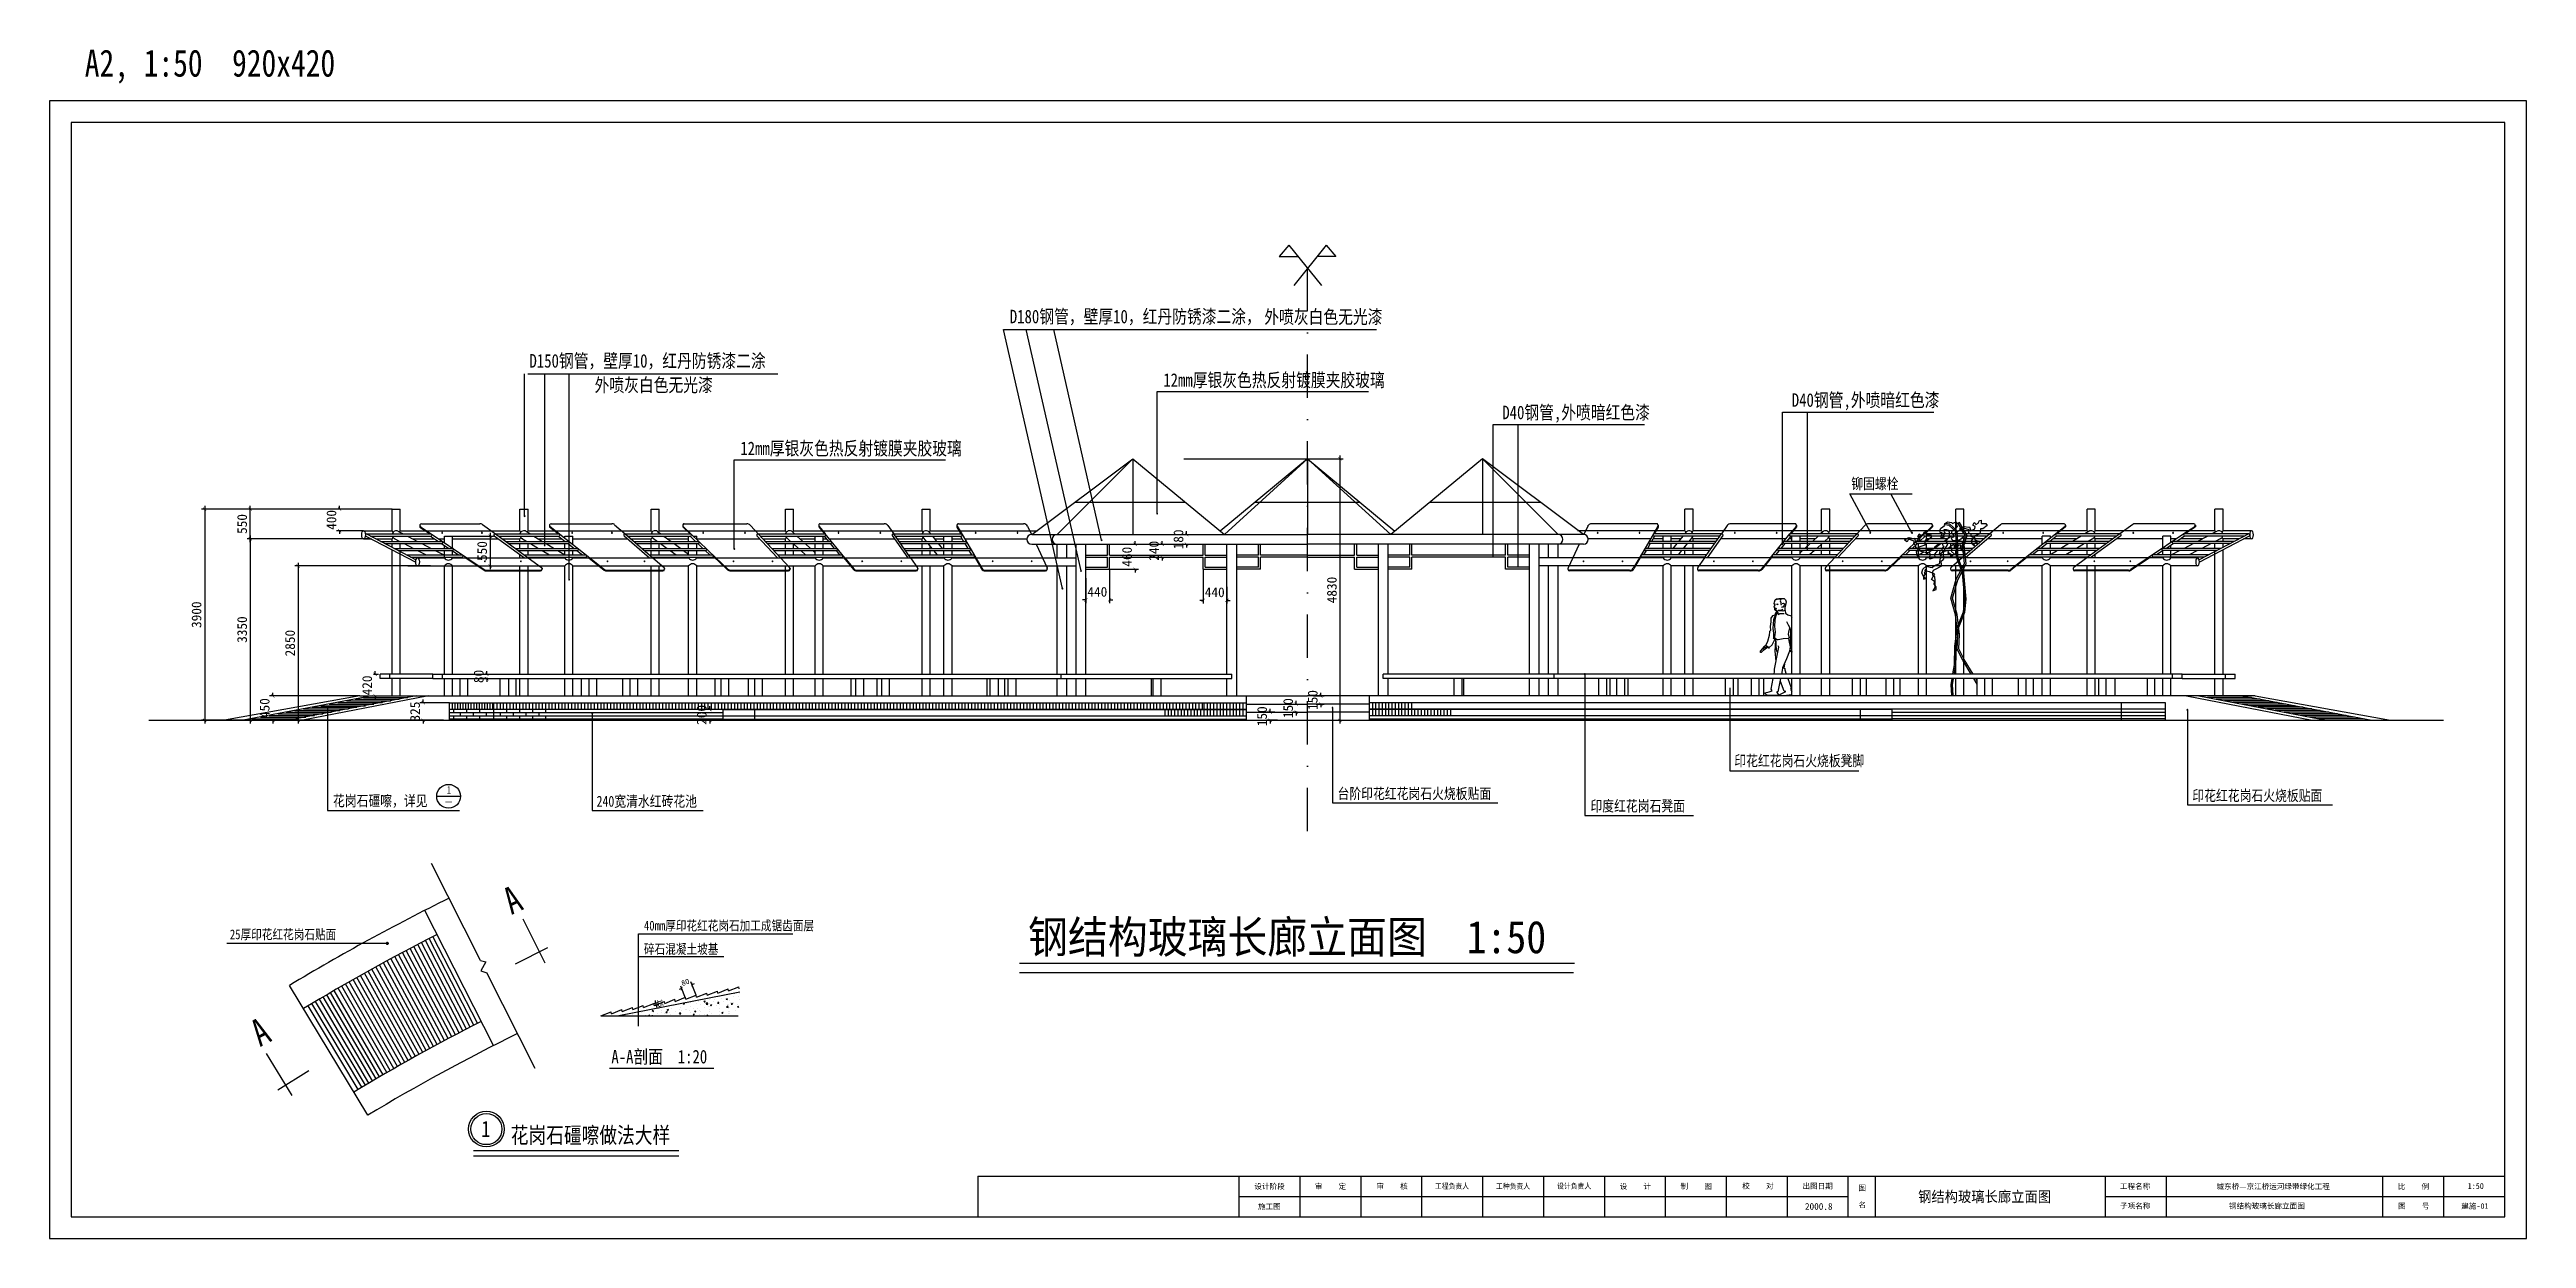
# Model space of a CAD drawing. Extents: x -1427565 to -599701, y -474674 to 219973.
# Drawn here: x -645449 to -599701, y -223892 to -201943 of the extents above; entities that cross this region are included whole.
import ezdxf

# ---------------------------------------------------------------- set-up
doc = ezdxf.new("R2010")
doc.units = 0
doc.header["$LTSCALE"] = 100
doc.header["$MEASUREMENT"] = 0
doc.linetypes.add('DASHDOTX2', pattern=[2, 1, -0.5, 0, -0.5])
doc.layers.get('0').update_dxf_attribs({"linetype": 'CONTINUOUS'})
doc.layers.get('DEFPOINTS').update_dxf_attribs({"linetype": 'CONTINUOUS'})
doc.layers.add('2D', color=7, linetype='CONTINUOUS')
doc.layers.add('INSERT', color=7, linetype='CONTINUOUS')
doc.styles.get("Standard").update_dxf_attribs({"font": 'simsun.ttf'})

msp = doc.modelspace()

# ---------------------------------------------------------------- texts
for s, height, width, p in [('A2, 1:50  920x420', 500, 0.8, (-644799, -202443, -457)), ('D180钢管，壁厚10，红丹防锈漆二涂，', 250, 0.8, (-627713, -206997, -4783)), ('              外喷灰白色无光漆', 250, 0.8, (-624917, -207003, -4783)), ('D150钢管，壁厚10，红丹防锈漆二涂', 250, 0.8, (-636585, -207815, -4783)), ('              外喷灰白色无光漆', 250, 0.8, (-637286, -208261, -4783)), ('12mm厚银灰色热反射镀膜夹胶玻璃', 250, 0.8, (-624879, -208170, -4783)), ('D40钢管,外喷暗红色漆', 250, 0.8, (-618617, -208768, -4783)), ('D40钢管,外喷暗红色漆', 250, 0.8, (-613270, -208539, -4783)), ('12mm厚银灰色热反射镀膜夹胶玻璃', 250, 0.8, (-632691, -209431, -4783)), ('铆固螺栓', 200, 0.8, (-612172, -210057, -4783)), ('印花红花岗石火烧板凳脚', 200, 0.8, (-614332, -215173, -4783)), ('花岗石礓嚓，详见', 200, 0.8, (-640214, -215913, -4783)), ('—', 140, 0.8, (-638145, -215891, -4783)), ('1', 140, 0.8, (-638110, -215682, -4783)), ('240宽清水红砖花池', 200, 0.8, (-635345, -215921, -4783)), ('台阶印花红花岗石火烧板贴面', 200, 0.8, (-621660, -215779, -4783)), ('印度红花岗石凳面', 200, 0.8, (-616989, -216008, -4783)), ('印花红花岗石火烧板贴面', 200, 0.8, (-605872, -215815, -4783)), ('25厚印花红花岗石贴面', 180, 0.8, (-642118, -218368, -4783)), ('40mm厚印花红花岗石加工成锯齿面层', 180, 0.8, (-634470, -218206, -4783)), ('钢结构玻璃长廊立面图  1:50', 600, 0.9, (-627376, -218627, -4783)), ('碎石混凝土坡基', 180, 0.8, (-634470, -218639, -4783)), ('A-A剖面  1:20', 250, 0.8, (-635072, -220661, -4783)), ('1', 300, 0.8, (-637474, -222020, -4783)), ('花岗石礓嚓做法大样', 300, 0.8, (-636931, -222136, -4783)), ('工程负责人', 100, 0.9, (-619861, -222976, -457)), ('工种负责人', 100, 0.9, (-618734, -222978, -457)), ('设计负责人', 100, 0.9, (-617605, -222975, -457)), ('钢结构玻璃长廊立面图', 200, 0.9, (-610937, -223220, -6971))]:
    msp.add_text(s, height=height, dxfattribs=dict(width=width)).set_placement(p)
at = {"color": 9}
for s, height, rotation, p in [('4830', 180, 90, (-621676, -212166)), ('420', 180, 90, (-639494, -213867)), ('80', 100, 21.6008, (-633757, -219235)), ('15', 100, 280.9812, (-634231, -219485))]:
    msp.add_text(s, height=height, rotation=rotation, dxfattribs=at).set_placement(p)
for p in [(-626280, -212044), (-624112, -212052)]:
    msp.add_text('440', height=180, dxfattribs=at).set_placement(p)
at = {"width": 0.8}
for rotation, p in [(25.1243, (-636918, -217923, -4783)), (27.3922, (-641563, -220361, -4783))]:
    msp.add_text('A', height=500, rotation=rotation, dxfattribs=at).set_placement(p)
for s, height, p in [('设计阶段', 100, (-623197, -222981, -457)), ('施工图', 100, (-623129, -223352, -457)), ('审    定', 100, (-622081, -222981, -457)), ('审    核', 100, (-620942, -222979, -457)), ('设    计', 100, (-616449, -222980, -457)), ('制    图', 100, (-615326, -222979, -457)), ('校    对', 100, (-614185, -222975, -457)), ('出图日期', 100, (-613073, -222976, -457)), ('2000.8', 125, (-613027, -223364, -457)), ('名', 100, (-612038, -223322, -457)), ('图', 100, (-612038, -223010, -457)), ('工程名称', 100, (-607210, -222980, -457)), ('子项名称', 100, (-607207, -223341, -457)), ('城东桥—京江桥运河绿带绿化工程', 100, (-605426, -222983, -457)), ('钢结构玻璃长廊立面图', 100, (-605195, -223343, -6971)), ('比    例', 100, (-602078, -222984, -457)), ('图    号', 100, (-602070, -223346, -457)), ('建施-01', 100, (-600906, -223344, -457)), (' 1:50', 110, (-600862, -222980, -457))]:
    msp.add_text(s, height=height).set_placement(p)
at = {"color": 9, "linetype": 'BYBLOCK', "char_height": 180, "attachment_point": 5, "rotation": 90}
for s, insert in [('\\A1;550', (-641892, -210702)), ('\\A1;400', (-640242, -210627)), ('\\A1;180', (-624598, -210987)), ('\\A1;550', (-637459, -211202)), ('\\A1;460', (-625548, -211307)), ('\\A1;240', (-625049, -211197)), ('\\A1;3900', (-642734, -212377)), ('\\A1;3350', (-641892, -212652)), ('\\A1;2850', (-641006, -212902)), ('\\A1;80', (-637523, -213517)), ('\\A1;450', (-641475, -214102)), ('\\A1;325', (-638698, -214165)), ('\\A1;200', (-633404, -214227)), ('\\A1;150', (-623053, -214252)), ('\\A1;150', (-622572, -214102)), ('\\A1;150', (-622118, -213952))]:
    msp.add_mtext(s, dxfattribs=dict(at, insert=insert))

# ---------------------------------------------------------------- blocks, each defined once
blk = doc.blocks.new('_ARCHTICK')
at = {"color": 0, "linetype": 'BYBLOCK', "const_width": 0.15}
blk.add_lwpolyline([(-0.5, -0.5), (0.5, 0.5)], dxfattribs=at)

# ---------------------------------------------------------------- linework, layer by layer
at = {"color": 7}
for p, q in [((-622557, -205555), (-622737, -205763)), ((-622737, -205763), (-622390, -205763)), ((-622557, -205555), (-621959, -206299)), ((-621870, -205555), (-622468, -206299)), ((-621690, -205763), (-622037, -205763)), ((-621870, -205555), (-621690, -205763)), ((-639597, -210886), (-638399, -210886)), ((-639597, -210886), (-638680, -211364)), ((-638399, -210886), (-637742, -211327)), ((-637222, -210886), (-636039, -210886)), ((-637215, -210886), (-636606, -211327)), ((-636027, -210890), (-635471, -211327)), ((-634823, -210886), (-633608, -210886)), ((-634816, -210886), (-634304, -211327)), ((-633603, -210886), (-633140, -211327)), ((-632368, -210886), (-631130, -210886)), ((-632359, -210886), (-631947, -211327)), ((-630760, -211327), (-631122, -210886)), ((-629867, -210886), (-628609, -210886)), ((-629546, -211327), (-629857, -210886)), ((-628595, -210895), (-628341, -211327)), ((-627308, -210897), (-622213, -210897)), ((-617118, -210897), (-622213, -210897)), ((-615832, -210895), (-616085, -211327)), ((-614560, -210886), (-615818, -210886)), ((-614880, -211327), (-614570, -210886)), ((-613666, -211327), (-613305, -210886)), ((-612059, -210886), (-613297, -210886)), ((-612067, -210886), (-612479, -211327)), ((-610824, -210886), (-611286, -211327)), ((-609603, -210886), (-610818, -210886)), ((-609611, -210886), (-610122, -211327)), ((-608400, -210890), (-608956, -211327)), ((-607205, -210886), (-608388, -210886)), ((-607211, -210886), (-607820, -211327)), ((-606028, -210886), (-606685, -211327)), ((-604830, -210886), (-606028, -210886)), ((-604830, -210886), (-605746, -211364)), ((-639606, -210926), (-638685, -211407)), ((-639520, -210926), (-638411, -210926)), ((-639335, -211023), (-638200, -211023)), ((-639258, -211063), (-638207, -211063)), ((-639087, -211152), (-638002, -211152)), ((-639011, -211192), (-638002, -211192)), ((-638856, -211273), (-637823, -211273)), ((-638780, -211313), (-637823, -211313)), ((-638411, -210926), (-638267, -211023)), ((-638207, -211063), (-638074, -211152)), ((-638015, -211192), (-637894, -211273)), ((-637835, -211313), (-637813, -211327)), ((-637234, -210922), (-636675, -211327)), ((-637160, -210926), (-636046, -210926)), ((-637026, -211023), (-635858, -211023)), ((-636971, -211063), (-635858, -211063)), ((-636848, -211152), (-635694, -211152)), ((-636793, -211192), (-635694, -211192)), ((-636682, -211273), (-635540, -211273)), ((-636626, -211313), (-635540, -211313)), ((-636046, -210926), (-635923, -211023)), ((-635872, -211063), (-635758, -211152)), ((-635708, -211192), (-635605, -211273)), ((-635554, -211313), (-635536, -211327)), ((-634836, -210921), (-634365, -211327)), ((-634770, -210926), (-633608, -210926)), ((-634657, -211023), (-633459, -211023)), ((-634611, -211063), (-633459, -211063)), ((-634507, -211152), (-633324, -211152)), ((-634461, -211192), (-633324, -211192)), ((-634367, -211273), (-633203, -211273)), ((-634321, -211313), (-633202, -211313)), ((-633617, -210927), (-633517, -211023)), ((-633475, -211063), (-633382, -211152)), ((-633340, -211192), (-633255, -211273)), ((-633213, -211313), (-633198, -211327)), ((-632383, -210919), (-632002, -211327)), ((-632322, -210926), (-631128, -210926)), ((-632231, -211023), (-631018, -211023)), ((-632194, -211063), (-631016, -211063)), ((-632111, -211152), (-630912, -211152)), ((-632073, -211192), (-630910, -211192)), ((-631998, -211273), (-630813, -211273)), ((-631961, -211313), (-630811, -211313)), ((-631141, -210926), (-631061, -211023)), ((-631029, -211063), (-630955, -211152)), ((-630923, -211192), (-630856, -211273)), ((-630824, -211313), (-630812, -211327)), ((-629883, -210917), (-629595, -211327)), ((-629828, -210926), (-628611, -210926)), ((-629760, -211023), (-628528, -211023)), ((-629732, -211063), (-628531, -211063)), ((-629669, -211152), (-628452, -211152)), ((-629641, -211192), (-628454, -211192)), ((-629585, -211273), (-628381, -211273)), ((-629556, -211313), (-628384, -211313)), ((-628623, -210926), (-628567, -211023)), ((-628543, -211063), (-628491, -211152)), ((-628467, -211192), (-628420, -211273)), ((-628396, -211313), (-628388, -211327)), ((-627308, -211077), (-622213, -211077)), ((-626310, -211277), (-625910, -211277)), ((-626310, -211317), (-625910, -211317)), ((-625910, -211277), (-625910, -211077)), ((-625910, -211497), (-625910, -211317)), ((-625870, -211277), (-625870, -211077)), ((-625870, -211277), (-624142, -211277)), ((-625870, -211537), (-625870, -211317)), ((-625870, -211317), (-624142, -211317)), ((-624142, -211277), (-624142, -211077)), ((-624142, -211537), (-624142, -211317)), ((-624102, -211277), (-624102, -211077)), ((-624102, -211277), (-623702, -211277)), ((-624102, -211497), (-624102, -211317)), ((-624102, -211317), (-623702, -211317)), ((-623122, -211277), (-623522, -211277)), ((-623122, -211317), (-623522, -211317)), ((-623122, -211277), (-623122, -211077)), ((-623122, -211497), (-623122, -211317)), ((-623082, -211277), (-623082, -211077)), ((-622213, -211277), (-623082, -211277)), ((-622213, -211317), (-623082, -211317)), ((-623082, -211537), (-623082, -211317)), ((-617118, -211077), (-622213, -211077)), ((-622213, -211277), (-621345, -211277)), ((-622213, -211317), (-621345, -211317)), ((-621345, -211277), (-621345, -211077)), ((-621345, -211537), (-621345, -211317)), ((-621305, -211277), (-621305, -211077)), ((-621305, -211277), (-620905, -211277)), ((-621305, -211497), (-621305, -211317)), ((-621305, -211317), (-620905, -211317)), ((-620325, -211277), (-620725, -211277)), ((-620325, -211317), (-620725, -211317)), ((-620325, -211277), (-620325, -211077)), ((-620325, -211497), (-620325, -211317)), ((-620285, -211277), (-620285, -211077)), ((-618557, -211277), (-620285, -211277)), ((-618557, -211317), (-620285, -211317)), ((-620285, -211537), (-620285, -211317)), ((-618557, -211277), (-618557, -211077)), ((-618557, -211537), (-618557, -211317)), ((-618517, -211277), (-618517, -211077)), ((-618117, -211277), (-618517, -211277)), ((-618517, -211497), (-618517, -211317)), ((-618117, -211317), (-618517, -211317)), ((-614842, -211273), (-616045, -211273)), ((-614870, -211313), (-616043, -211313)), ((-616030, -211313), (-616039, -211327)), ((-615960, -211192), (-616007, -211273)), ((-614757, -211152), (-615974, -211152)), ((-614785, -211192), (-615972, -211192)), ((-615884, -211063), (-615936, -211152)), ((-614666, -211023), (-615898, -211023)), ((-614694, -211063), (-615896, -211063)), ((-615803, -210926), (-615860, -211023)), ((-614598, -210926), (-615816, -210926)), ((-614543, -210917), (-614831, -211327)), ((-612466, -211313), (-613616, -211313)), ((-613603, -211313), (-613615, -211327)), ((-612429, -211273), (-613614, -211273)), ((-613504, -211192), (-613570, -211273)), ((-612353, -211192), (-613517, -211192)), ((-612316, -211152), (-613515, -211152)), ((-613398, -211063), (-613471, -211152)), ((-612233, -211063), (-613411, -211063)), ((-612195, -211023), (-613409, -211023)), ((-613286, -210926), (-613365, -211023)), ((-612105, -210926), (-613299, -210926)), ((-612044, -210919), (-612425, -211327)), ((-611213, -211313), (-611228, -211327)), ((-610059, -211273), (-611224, -211273)), ((-610106, -211313), (-611224, -211313)), ((-611087, -211192), (-611171, -211273)), ((-609919, -211152), (-611103, -211152)), ((-609966, -211192), (-611103, -211192)), ((-610951, -211063), (-611045, -211152)), ((-609770, -211023), (-610967, -211023)), ((-609816, -211063), (-610967, -211063)), ((-610809, -210927), (-610909, -211023)), ((-609657, -210926), (-610819, -210926)), ((-609590, -210921), (-610061, -211327)), ((-608873, -211313), (-608891, -211327)), ((-607745, -211273), (-608886, -211273)), ((-607800, -211313), (-608886, -211313)), ((-608719, -211192), (-608822, -211273)), ((-607578, -211152), (-608733, -211152)), ((-607634, -211192), (-608733, -211192)), ((-608555, -211063), (-608668, -211152)), ((-607400, -211023), (-608569, -211023)), ((-607455, -211063), (-608569, -211063)), ((-608381, -210926), (-608504, -211023)), ((-607266, -210926), (-608381, -210926)), ((-607193, -210922), (-607752, -211327)), ((-606592, -211313), (-606613, -211327)), ((-605571, -211273), (-606604, -211273)), ((-605647, -211313), (-606604, -211313)), ((-606412, -211192), (-606532, -211273)), ((-605339, -211152), (-606424, -211152)), ((-605416, -211192), (-606424, -211192)), ((-606220, -211063), (-606352, -211152)), ((-605092, -211023), (-606227, -211023)), ((-605169, -211063), (-606220, -211063)), ((-606016, -210926), (-606160, -211023)), ((-604907, -210926), (-606016, -210926)), ((-604820, -210926), (-605742, -211407)), ((-626310, -211497), (-625910, -211497)), ((-626310, -211537), (-625870, -211537)), ((-624142, -211537), (-623702, -211537)), ((-624102, -211497), (-623702, -211497)), ((-623122, -211497), (-623522, -211497)), ((-623082, -211537), (-623522, -211537)), ((-621345, -211537), (-620905, -211537)), ((-621305, -211497), (-620905, -211497)), ((-620325, -211497), (-620725, -211497)), ((-620285, -211537), (-620725, -211537)), ((-618117, -211537), (-618557, -211537)), ((-618117, -211497), (-618517, -211497)), ((-638367, -213557), (-638367, -213477)), ((-638367, -213477), (-623612, -213477)), ((-638367, -213557), (-623612, -213557)), ((-638190, -213557), (-638190, -213477)), ((-637129, -213877), (-637129, -213557)), ((-636965, -213877), (-636965, -213557)), ((-636828, -213877), (-636828, -213557)), ((-634861, -213877), (-634861, -213557)), ((-634723, -213877), (-634723, -213557)), ((-634583, -213877), (-634583, -213557)), ((-632537, -213877), (-632537, -213557)), ((-632424, -213877), (-632424, -213557)), ((-632281, -213877), (-632281, -213557)), ((-630166, -213877), (-630166, -213557)), ((-630079, -213877), (-630079, -213557)), ((-629933, -213877), (-629933, -213557)), ((-627803, -213877), (-627803, -213557)), ((-627743, -213877), (-627743, -213557)), ((-627594, -213877), (-627594, -213557)), ((-626765, -213557), (-626765, -213477)), ((-625098, -213877), (-625098, -213557)), ((-625067, -213877), (-625067, -213557)), ((-624918, -213877), (-624918, -213557)), ((-623612, -213557), (-623612, -213477)), ((-606059, -213477), (-620815, -213477)), ((-620815, -213557), (-620815, -213477)), ((-606059, -213557), (-620815, -213557)), ((-619509, -213877), (-619509, -213557)), ((-619359, -213877), (-619359, -213557)), ((-619328, -213877), (-619328, -213557)), ((-617662, -213557), (-617662, -213477)), ((-616832, -213877), (-616832, -213557)), ((-616684, -213877), (-616684, -213557)), ((-616623, -213877), (-616623, -213557)), ((-614494, -213877), (-614494, -213557)), ((-614347, -213877), (-614347, -213557)), ((-614261, -213877), (-614261, -213557)), ((-612146, -213877), (-612146, -213557)), ((-612002, -213877), (-612002, -213557)), ((-611890, -213877), (-611890, -213557)), ((-609844, -213877), (-609844, -213557)), ((-609703, -213877), (-609703, -213557)), ((-609565, -213877), (-609565, -213557)), ((-607598, -213877), (-607598, -213557)), ((-607461, -213877), (-607461, -213557)), ((-607298, -213877), (-607298, -213557)), ((-606237, -213557), (-606237, -213477)), ((-606059, -213557), (-606059, -213477)), ((-639716, -213877), (-642216, -214327)), ((-638449, -213877), (-640768, -214327)), ((-639716, -213877), (-622213, -213877)), ((-638059, -214002), (-623350, -214002)), ((-638059, -214327), (-638059, -214002)), ((-637243, -214327), (-637243, -214002)), ((-623350, -213877), (-623350, -214327)), ((-604711, -213877), (-622213, -213877)), ((-621076, -213877), (-621076, -214327)), ((-606368, -214002), (-621076, -214002)), ((-607183, -214327), (-607183, -214002)), ((-606368, -214327), (-606368, -214002)), ((-605977, -213877), (-603658, -214327)), ((-604711, -213877), (-602211, -214327)), ((-633008, -214127), (-623350, -214127)), ((-633008, -214327), (-633008, -214127)), ((-632424, -214327), (-632424, -214127)), ((-611419, -214127), (-621076, -214127)), ((-612003, -214327), (-612003, -214127)), ((-611419, -214327), (-611419, -214127)), ((-638298, -215730), (-637858, -215730)), ((-637489, -218760), (-638396, -216971)), ((-639211, -218445), (-642173, -218445)), ((-637489, -218760), (-637392, -218786)), ((-637392, -218786), (-637483, -218954)), ((-637483, -218954), (-637373, -218989)), ((-636479, -220752), (-637373, -218989)), ((-639571, -221619), (-641018, -219222)), ((-632701, -219347, -857), (-634937, -219781, -857)), ((-637616, -222367), (-633826, -222367))]:
    msp.add_line(p, q, dxfattribs=at)
at = {"color": 9, "linetype": 'DASHDOTX2', "ltscale": 8}
msp.add_line((-622213, -216373), (-622213, -205983), dxfattribs=at)
at = {"color": 2}
for p, q in [((-627830, -207112), (-620940, -207112)), ((-626742, -211895), (-627830, -207112)), ((-626398, -211566), (-627412, -207112)), ((-626017, -211004), (-626902, -207112)), ((-636674, -210560), (-636674, -207932)), ((-636615, -207932), (-632000, -207932)), ((-636304, -211097), (-636304, -207932)), ((-635852, -211729), (-635852, -207932)), ((-618786, -208864), (-615991, -208864)), ((-618786, -211317), (-618786, -208864)), ((-618324, -211497), (-618324, -208864)), ((-613440, -208636), (-610645, -208636)), ((-613440, -211089), (-613440, -208636)), ((-612977, -211174), (-612977, -208636)), ((-612198, -210145), (-611047, -210145)), ((-611812, -210868), (-612198, -210145)), ((-611055, -210868), (-611440, -210145)), ((-617092, -213477), (-617092, -216086)), ((-640317, -214082), (-640317, -215989)), ((-623350, -214027), (-622213, -214027)), ((-621076, -214027), (-622213, -214027)), ((-621752, -214097), (-621752, -215853)), ((-614412, -213730), (-614412, -215257)), ((-635425, -214197), (-635425, -215991)), ((-623350, -214177), (-622213, -214177)), ((-621076, -214177), (-622213, -214177)), ((-605964, -214132), (-605964, -215888)), ((-614412, -215257), (-612031, -215257)), ((-621752, -215853), (-618700, -215853)), ((-605964, -215888), (-603284, -215888)), ((-640317, -215989), (-637878, -215989)), ((-635425, -215991), (-633378, -215991)), ((-617092, -216086), (-615088, -216086)), ((-634574, -219976), (-634574, -218267)), ((-634574, -218267), (-631719, -218267)), ((-634574, -218687), (-632995, -218687)), ((-633747, -219557), (-633722, -219548)), ((-633747, -219557), (-633729, -219569)), ((-633729, -219569), (-633722, -219548)), ((-633693, -219546), (-633693, -219546)), ((-633679, -219540), (-633679, -219540)), ((-633605, -219534), (-633605, -219534)), ((-633492, -219548), (-633492, -219548)), ((-633472, -219517), (-633472, -219517)), ((-633431, -219577), (-633431, -219577)), ((-633379, -219509), (-633379, -219509)), ((-633359, -219524), (-633343, -219504)), ((-633359, -219524), (-633339, -219526)), ((-633339, -219525), (-633343, -219503)), ((-633322, -219566), (-633294, -219537)), ((-633322, -219566), (-633290, -219571)), ((-633306, -219556), (-633306, -219556)), ((-633291, -219570), (-633294, -219537)), ((-633251, -219487), (-633251, -219487)), ((-633251, -219552), (-633251, -219552)), ((-633244, -219586), (-633219, -219576)), ((-633244, -219586), (-633226, -219597)), ((-633226, -219597), (-633219, -219576)), ((-633207, -219446), (-633207, -219446)), ((-633192, -219517), (-633192, -219517)), ((-633164, -219476), (-633164, -219476)), ((-633119, -219564), (-633119, -219564)), ((-633108, -219546), (-633092, -219526)), ((-633108, -219546), (-633087, -219548)), ((-633088, -219547), (-633092, -219525)), ((-633074, -219530), (-633074, -219530)), ((-633073, -219568), (-633073, -219568)), ((-633031, -219458), (-633031, -219458)), ((-633006, -219525), (-633006, -219525)), ((-633003, -219411), (-633003, -219411)), ((-632950, -219473), (-632925, -219463)), ((-632950, -219473), (-632932, -219484)), ((-632932, -219484), (-632925, -219463)), ((-632932, -219572), (-632932, -219572)), ((-632902, -219567), (-632902, -219567)), ((-632893, -219504), (-632893, -219504)), ((-632888, -219387), (-632888, -219387)), ((-632869, -219533), (-632869, -219533)), ((-632857, -219568), (-632841, -219548)), ((-632857, -219568), (-632836, -219570)), ((-632837, -219569), (-632841, -219547)), ((-632819, -219533), (-632819, -219533)), ((-632815, -219556), (-632815, -219556)), ((-632810, -219429), (-632810, -219429)), ((-632799, -219376), (-632799, -219376)), ((-632745, -219580), (-632745, -219580)), ((-632723, -219418), (-632723, -219418)), ((-632713, -219479), (-632713, -219479)), ((-632709, -219363), (-632709, -219363)), ((-634866, -219772), (-634866, -219772)), ((-634830, -219761), (-634820, -219767)), ((-634821, -219766), (-634818, -219758)), ((-634689, -219750), (-634689, -219750)), ((-634507, -219724), (-634507, -219724)), ((-634447, -219771), (-634447, -219771)), ((-634387, -219781), (-634368, -219763)), ((-634366, -219781), (-634369, -219762)), ((-634330, -219781), (-634310, -219774)), ((-634328, -219699), (-634328, -219699)), ((-634315, -219699), (-634298, -219679)), ((-634315, -219699), (-634294, -219701)), ((-634313, -219781), (-634311, -219773)), ((-634294, -219701), (-634298, -219679)), ((-634298, -219779), (-634298, -219779)), ((-634226, -219742), (-634226, -219742)), ((-634196, -219655), (-634196, -219655)), ((-634151, -219677), (-634151, -219677)), ((-634138, -219730), (-634138, -219730)), ((-634094, -219744), (-634094, -219744)), ((-634064, -219721), (-634047, -219701)), ((-634064, -219721), (-634043, -219723)), ((-634043, -219723), (-634047, -219701)), ((-634041, -219670), (-634016, -219661)), ((-634041, -219670), (-634023, -219682)), ((-634024, -219682), (-634016, -219660)), ((-634009, -219663), (-634009, -219663)), ((-634006, -219713), (-634006, -219713)), ((-633973, -219767), (-633973, -219767)), ((-633969, -219650), (-633969, -219650)), ((-633890, -219709), (-633890, -219709)), ((-633823, -219671), (-633823, -219671)), ((-633813, -219743), (-633796, -219723)), ((-633813, -219743), (-633792, -219745)), ((-633792, -219745), (-633796, -219723)), ((-633794, -219742), (-633794, -219742)), ((-633789, -219626), (-633789, -219626)), ((-633785, -219684), (-633785, -219684)), ((-633697, -219672), (-633697, -219672)), ((-633685, -219674), (-633685, -219674)), ((-633636, -219679), (-633636, -219679)), ((-633617, -219720), (-633617, -219720)), ((-633613, -219603), (-633613, -219603)), ((-633564, -219655), (-633564, -219655)), ((-633562, -219765), (-633545, -219745)), ((-633562, -219765), (-633541, -219767)), ((-633541, -219767), (-633545, -219745)), ((-633538, -219698), (-633513, -219689)), ((-633538, -219698), (-633520, -219710)), ((-633521, -219710), (-633513, -219688)), ((-633481, -219639), (-633481, -219639)), ((-633449, -219687), (-633449, -219687)), ((-633436, -219764), (-633436, -219764)), ((-633435, -219694), (-633435, -219694)), ((-633348, -219752), (-633348, -219752)), ((-633343, -219625), (-633343, -219625)), ((-633306, -219781), (-633294, -219767)), ((-633291, -219781), (-633294, -219767)), ((-633277, -219603), (-633277, -219603)), ((-633262, -219695), (-633262, -219695)), ((-633256, -219614), (-633256, -219614)), ((-633255, -219669), (-633255, -219669)), ((-633215, -219735), (-633215, -219735)), ((-633123, -219596), (-633123, -219596)), ((-633088, -219777), (-633088, -219777)), ((-633083, -219763), (-633083, -219763)), ((-633079, -219647), (-633079, -219647)), ((-633075, -219703), (-633075, -219703)), ((-633035, -219726), (-633010, -219717)), ((-633035, -219726), (-633017, -219738)), ((-633018, -219738), (-633010, -219717)), ((-632994, -219705), (-632994, -219705)), ((-632948, -219624), (-632921, -219595)), ((-632948, -219624), (-632917, -219629)), ((-632917, -219628), (-632921, -219595)), ((-632907, -219694), (-632907, -219694)), ((-632901, -219737), (-632901, -219737)), ((-632897, -219620), (-632897, -219620)), ((-632888, -219711), (-632888, -219711)), ((-632883, -219742), (-632883, -219742)), ((-632774, -219676), (-632774, -219676)), ((-632741, -219614), (-632720, -219606)), ((-632741, -219614), (-632723, -219625)), ((-632723, -219625), (-632721, -219617))]:
    msp.add_line(p, q, dxfattribs=at)
at = {"color": 5}
for p, q in [((-627308, -210897), (-625443, -209497)), ((-626840, -210897), (-625443, -209497)), ((-625443, -209497), (-623748, -210897)), ((-625443, -209497), (-625443, -210897)), ((-622213, -209497), (-623826, -210833)), ((-623748, -210897), (-622213, -209497)), ((-620678, -210897), (-622213, -209497)), ((-622213, -209497), (-620600, -210833)), ((-622213, -209497), (-622213, -210897)), ((-618984, -209497), (-620678, -210897)), ((-617586, -210897), (-618984, -209497)), ((-617118, -210897), (-618984, -209497)), ((-618984, -209497), (-618984, -210897)), ((-626509, -210297), (-624475, -210297)), ((-623180, -210297), (-621247, -210297)), ((-619952, -210297), (-617918, -210297)), ((-638611, -210727), (-638611, -210752)), ((-638607, -210760), (-638420, -210886)), ((-638598, -210752), (-638399, -210886)), ((-638581, -210697), (-637502, -210697)), ((-637455, -210712), (-637215, -210886)), ((-636215, -210726), (-636215, -210757)), ((-636215, -210757), (-636051, -210886)), ((-636204, -210751), (-636032, -210886)), ((-636185, -210697), (-635064, -210697)), ((-635012, -210716), (-634816, -210886)), ((-633755, -210726), (-633755, -210757)), ((-633755, -210757), (-633620, -210886)), ((-633746, -210749), (-633596, -210892)), ((-633725, -210697), (-632570, -210697)), ((-632511, -210722), (-631780, -211507)), ((-631243, -210725), (-631243, -210757)), ((-631243, -210757), (-631137, -210886)), ((-631236, -210746), (-631122, -210886)), ((-631213, -210697), (-630031, -210697)), ((-629965, -210731), (-629857, -210886)), ((-628689, -210727), (-628689, -210759)), ((-628689, -210759), (-628615, -210885)), ((-628685, -210742), (-628595, -210895)), ((-628659, -210697), (-627459, -210697)), ((-627386, -210743), (-627314, -210897)), ((-617040, -210743), (-617113, -210897)), ((-615768, -210697), (-616968, -210697)), ((-615742, -210742), (-615832, -210895)), ((-615738, -210759), (-615812, -210885)), ((-615738, -210727), (-615738, -210759)), ((-614461, -210731), (-614570, -210886)), ((-613214, -210697), (-614396, -210697)), ((-613190, -210746), (-613305, -210886)), ((-613184, -210757), (-613290, -210886)), ((-613184, -210725), (-613184, -210757)), ((-611915, -210722), (-612647, -211507)), ((-610701, -210697), (-611857, -210697)), ((-610681, -210749), (-610830, -210892)), ((-610671, -210757), (-610807, -210886)), ((-610671, -210726), (-610671, -210757)), ((-609415, -210716), (-609611, -210886)), ((-608242, -210697), (-609362, -210697)), ((-608223, -210751), (-608395, -210886)), ((-608212, -210757), (-608375, -210886)), ((-608212, -210726), (-608212, -210757)), ((-606972, -210712), (-607211, -210886)), ((-605846, -210697), (-606925, -210697)), ((-605829, -210752), (-606028, -210886)), ((-605820, -210760), (-606006, -210886)), ((-605816, -210727), (-605816, -210752)), ((-637763, -211327), (-637423, -211555)), ((-637742, -211327), (-637420, -211543)), ((-636606, -211327), (-636364, -211503)), ((-635490, -211327), (-635205, -211552)), ((-635471, -211327), (-635201, -211540)), ((-634304, -211327), (-634099, -211504)), ((-633186, -211300), (-632927, -211547)), ((-633140, -211327), (-632923, -211535)), ((-630776, -211327), (-630601, -211540)), ((-630760, -211327), (-630596, -211528)), ((-629546, -211327), (-629418, -211510)), ((-628355, -211327), (-628236, -211530)), ((-628341, -211327), (-628229, -211518)), ((-627229, -211077), (-627024, -211514)), ((-617197, -211077), (-617403, -211514)), ((-616085, -211327), (-616197, -211518)), ((-616071, -211327), (-616190, -211530)), ((-614880, -211327), (-615009, -211510)), ((-613666, -211327), (-613831, -211528)), ((-613651, -211327), (-613825, -211540)), ((-611286, -211327), (-611504, -211535)), ((-611240, -211300), (-611499, -211547)), ((-610122, -211327), (-610328, -211504)), ((-608956, -211327), (-609226, -211540)), ((-608936, -211327), (-609222, -211552)), ((-607820, -211327), (-608063, -211503)), ((-606685, -211327), (-607007, -211543)), ((-606663, -211327), (-607003, -211555)), ((-637379, -211569), (-636382, -211569)), ((-637375, -211557), (-636382, -211557)), ((-636352, -211520), (-636352, -211539)), ((-635155, -211569), (-634119, -211569)), ((-635151, -211557), (-634118, -211557)), ((-634089, -211523), (-634089, -211539)), ((-632872, -211569), (-631802, -211569)), ((-632867, -211557), (-631802, -211557)), ((-631772, -211525), (-631772, -211539)), ((-630540, -211569), (-629442, -211569)), ((-630534, -211557), (-629442, -211557)), ((-629412, -211525), (-629412, -211539)), ((-628167, -211569), (-627051, -211569)), ((-628160, -211557), (-627051, -211557)), ((-627021, -211524), (-627021, -211539)), ((-617405, -211524), (-617405, -211539)), ((-616266, -211557), (-617375, -211557)), ((-616259, -211569), (-617375, -211569)), ((-615014, -211525), (-615014, -211539)), ((-613893, -211557), (-614984, -211557)), ((-613887, -211569), (-614984, -211569)), ((-612655, -211525), (-612655, -211539)), ((-611559, -211557), (-612625, -211557)), ((-611554, -211569), (-612625, -211569)), ((-610338, -211523), (-610338, -211539)), ((-609276, -211557), (-610308, -211557)), ((-609271, -211569), (-610308, -211569)), ((-608074, -211520), (-608074, -211539)), ((-607052, -211557), (-608045, -211557)), ((-607048, -211569), (-608044, -211569))]:
    msp.add_line(p, q, dxfattribs=at)
at = {"color": 2, "linetype": 'BYBLOCK'}
for p, q in [((-624500, -209497), (-621556, -209497)), ((-621616, -209437), (-621616, -214387)), ((-639122, -210427), (-642644, -210427)), ((-642584, -210367), (-642584, -214387)), ((-641742, -210427), (-641802, -210427)), ((-641742, -211037), (-641742, -210367)), ((-639122, -210427), (-640152, -210427)), ((-640092, -210427), (-640092, -210367)), ((-639650, -210827), (-640152, -210827)), ((-640092, -210827), (-640092, -210887)), ((-637309, -210867), (-637309, -211537)), ((-625564, -210897), (-624388, -210897)), ((-624448, -210897), (-624448, -210837)), ((-639567, -210977), (-641802, -210977)), ((-641742, -210977), (-641802, -210977)), ((-641742, -210917), (-641742, -214387)), ((-638007, -210927), (-637249, -210927)), ((-625572, -211077), (-624388, -211077)), ((-625540, -211077), (-625338, -211077)), ((-625398, -211077), (-625398, -211017)), ((-625342, -211077), (-624839, -211077)), ((-625310, -211317), (-624839, -211317)), ((-624899, -211077), (-624899, -211017)), ((-624899, -211317), (-624899, -211377)), ((-624448, -211077), (-624448, -211137)), ((-638413, -211477), (-640916, -211477)), ((-640856, -211417), (-640856, -214387)), ((-638829, -211477), (-637249, -211477)), ((-626310, -211705), (-626310, -212164)), ((-625870, -211537), (-625870, -212164)), ((-625870, -211537), (-625338, -211537)), ((-625398, -211537), (-625398, -211597)), ((-624142, -211537), (-624142, -212172)), ((-626310, -212104), (-626370, -212104)), ((-625870, -212104), (-625810, -212104)), ((-624142, -212112), (-624202, -212112)), ((-623702, -211864), (-623702, -212172)), ((-623702, -212112), (-623642, -212112)), ((-639465, -213477), (-639374, -213477)), ((-639434, -213477), (-639434, -213417)), ((-637357, -213557), (-637433, -213557)), ((-637404, -213477), (-637313, -213477)), ((-637373, -213477), (-637373, -213417)), ((-637373, -213557), (-637373, -213617)), ((-639716, -213877), (-641385, -213877)), ((-641325, -213877), (-641325, -213817)), ((-639465, -213877), (-639374, -213877)), ((-639434, -213877), (-639434, -213937)), ((-638059, -214002), (-638608, -214002)), ((-638548, -214002), (-638548, -213942)), ((-633254, -214127), (-633254, -214067)), ((-622497, -214027), (-622362, -214027)), ((-622422, -214027), (-622422, -213967)), ((-622105, -213877), (-621908, -213877)), ((-622057, -214027), (-621908, -214027)), ((-621968, -213877), (-621968, -213817)), ((-621968, -214027), (-621968, -214087)), ((-639122, -214327), (-642644, -214327)), ((-639567, -214327), (-641802, -214327)), ((-639822, -214327), (-641385, -214327)), ((-641325, -214327), (-641325, -214387)), ((-638413, -214327), (-640916, -214327)), ((-638170, -214327), (-638608, -214327)), ((-638548, -214327), (-638548, -214387)), ((-632516, -214127), (-633314, -214127)), ((-632526, -214327), (-633314, -214327)), ((-633254, -214327), (-633254, -214387)), ((-625443, -214327), (-621556, -214327)), ((-622821, -214177), (-622963, -214177)), ((-622766, -214327), (-622963, -214327)), ((-622903, -214177), (-622903, -214117)), ((-622903, -214327), (-622903, -214387)), ((-622408, -214177), (-622482, -214177)), ((-622422, -214177), (-622422, -214237)), ((-634291, -219554), (-634201, -219537)), ((-634283, -219591), (-634194, -219573)), ((-634250, -219546), (-634260, -219497)), ((-634243, -219583), (-634233, -219632)), ((-633773, -219279), (-633819, -219298)), ((-633695, -219476), (-633791, -219233)), ((-633505, -219402), (-633602, -219158)), ((-633583, -219204), (-633537, -219186))]:
    msp.add_line(p, q, dxfattribs=at)
at = {"color": 32}
for p, q in [((-639122, -210827), (-639122, -210427)), ((-639122, -210427), (-638972, -210427)), ((-638972, -210827), (-638972, -210427)), ((-636762, -210827), (-636762, -210427)), ((-636762, -210427), (-636612, -210427)), ((-636612, -210827), (-636612, -210427)), ((-634337, -210827), (-634337, -210427)), ((-634337, -210427), (-634187, -210427)), ((-634187, -210827), (-634187, -210427)), ((-631857, -210827), (-631857, -210427)), ((-631857, -210427), (-631707, -210427)), ((-631707, -210827), (-631707, -210427)), ((-629334, -210827), (-629334, -210427)), ((-629334, -210427), (-629184, -210427)), ((-629184, -210827), (-629184, -210427)), ((-615093, -210427), (-615243, -210427)), ((-615243, -210827), (-615243, -210427)), ((-615093, -210827), (-615093, -210427)), ((-612570, -210427), (-612720, -210427)), ((-612720, -210827), (-612720, -210427)), ((-612570, -210827), (-612570, -210427)), ((-610090, -210427), (-610240, -210427)), ((-610240, -210827), (-610240, -210427)), ((-610090, -210827), (-610090, -210427)), ((-607665, -210427), (-607815, -210427)), ((-607815, -210827), (-607815, -210427)), ((-607665, -210827), (-607665, -210427)), ((-605305, -210427), (-605455, -210427)), ((-605455, -210827), (-605455, -210427)), ((-605305, -210827), (-605305, -210427)), ((-639650, -210827), (-639122, -210827)), ((-639014, -210835), (-638916, -210886)), ((-638972, -210827), (-636762, -210827)), ((-636651, -210836), (-636569, -210886)), ((-636612, -210827), (-634337, -210827)), ((-634222, -210840), (-634160, -210886)), ((-634187, -210827), (-631857, -210827)), ((-631735, -210844), (-631689, -210886)), ((-631707, -210827), (-629334, -210827)), ((-629206, -210849), (-629177, -210886)), ((-629184, -210827), (-627199, -210827)), ((-615243, -210827), (-617228, -210827)), ((-615220, -210849), (-615250, -210886)), ((-612720, -210827), (-615093, -210827)), ((-612692, -210844), (-612738, -210886)), ((-610240, -210827), (-612570, -210827)), ((-610204, -210840), (-610267, -210886)), ((-607815, -210827), (-610090, -210827)), ((-607775, -210836), (-607858, -210886)), ((-605455, -210827), (-607665, -210827)), ((-605413, -210835), (-605511, -210886)), ((-604777, -210827), (-605305, -210827)), ((-639650, -210977), (-639498, -210977)), ((-639422, -210977), (-639122, -210977)), ((-639122, -211023), (-639122, -210977)), ((-639122, -211134), (-639122, -211063)), ((-639122, -213477), (-639122, -211174)), ((-639082, -210968), (-638977, -211023)), ((-638972, -211152), (-638972, -211063)), ((-638972, -213477), (-638972, -211192)), ((-638900, -211063), (-638728, -211152)), ((-638838, -210926), (-638651, -211023)), ((-638739, -210977), (-638334, -210977)), ((-638651, -211192), (-638495, -211273)), ((-638574, -211063), (-638402, -211152)), ((-638418, -211313), (-638390, -211327)), ((-638325, -211192), (-638157, -211279)), ((-638263, -210977), (-638157, -210977)), ((-638007, -210977), (-637157, -210977)), ((-637089, -210977), (-636762, -210977)), ((-636762, -211023), (-636762, -210977)), ((-636762, -211152), (-636762, -211063)), ((-636762, -211214), (-636762, -211192)), ((-636762, -211327), (-636762, -211264)), ((-636735, -210961), (-636632, -211023)), ((-636612, -211152), (-636612, -211063)), ((-636612, -211273), (-636612, -211192)), ((-636612, -211323), (-636612, -211313)), ((-636566, -211063), (-636418, -211152)), ((-636503, -210926), (-636342, -211023)), ((-636417, -210977), (-635981, -210977)), ((-636351, -211192), (-636217, -211273)), ((-636276, -211063), (-636127, -211152)), ((-636151, -211313), (-636127, -211327)), ((-636061, -211192), (-635933, -211269)), ((-635783, -210977), (-634771, -210977)), ((-634710, -210977), (-634337, -210977)), ((-634337, -211152), (-634337, -210977)), ((-634337, -211273), (-634337, -211192)), ((-634316, -210954), (-634221, -211023)), ((-634187, -211152), (-634187, -211063)), ((-634187, -211273), (-634187, -211192)), ((-634187, -211327), (-634187, -211313)), ((-634166, -211063), (-634043, -211152)), ((-634104, -210926), (-633970, -211023)), ((-634033, -210977), (-633646, -210977)), ((-633988, -211192), (-633876, -211273)), ((-633915, -211063), (-633792, -211152)), ((-633821, -211313), (-633801, -211327)), ((-633737, -211192), (-633646, -211257)), ((-633496, -210977), (-632329, -210977)), ((-632274, -210977), (-631857, -210977)), ((-631857, -211023), (-631857, -210977)), ((-631857, -211152), (-631857, -211063)), ((-631857, -211273), (-631857, -211192)), ((-631857, -211327), (-631857, -211313)), ((-631838, -210951), (-631761, -211023)), ((-631717, -211063), (-631619, -211152)), ((-631707, -211152), (-631707, -211071)), ((-631707, -211273), (-631707, -211192)), ((-631707, -211327), (-631707, -211313)), ((-631645, -210926), (-631539, -211023)), ((-631589, -210977), (-631309, -210977)), ((-631575, -211192), (-631486, -211273)), ((-631495, -211063), (-631397, -211152)), ((-631443, -211313), (-631427, -211327)), ((-631353, -211192), (-631309, -211232)), ((-631159, -210977), (-631099, -210977)), ((-631047, -210977), (-629841, -210977)), ((-629792, -210977), (-629334, -210977)), ((-629334, -211023), (-629334, -210977)), ((-629334, -211152), (-629334, -211063)), ((-629334, -211273), (-629334, -211192)), ((-629334, -211327), (-629334, -211313)), ((-629324, -210940), (-629257, -211023)), ((-629225, -211063), (-629153, -211152)), ((-629184, -211152), (-629184, -211113)), ((-629184, -211273), (-629184, -211192)), ((-629184, -211327), (-629184, -211313)), ((-629144, -210926), (-629066, -211023)), ((-629121, -211192), (-629055, -211273)), ((-629103, -210977), (-628930, -210977)), ((-629034, -211063), (-628962, -211152)), ((-629023, -211313), (-629011, -211327)), ((-628780, -210977), (-628593, -210977)), ((-628547, -210977), (-627398, -210977)), ((-626841, -211327), (-626841, -211077)), ((-626661, -211327), (-626661, -211077)), ((-617766, -211327), (-617766, -211077)), ((-617586, -211327), (-617586, -211077)), ((-615880, -210977), (-617029, -210977)), ((-615646, -210977), (-615833, -210977)), ((-615324, -210977), (-615496, -210977)), ((-615393, -211063), (-615465, -211152)), ((-615404, -211313), (-615415, -211327)), ((-615306, -211192), (-615371, -211273)), ((-615282, -210926), (-615361, -211023)), ((-615202, -211063), (-615274, -211152)), ((-615243, -211152), (-615243, -211113)), ((-615243, -211273), (-615243, -211192)), ((-615243, -211327), (-615243, -211313)), ((-615103, -210940), (-615169, -211023)), ((-615093, -211023), (-615093, -210977)), ((-614634, -210977), (-615093, -210977)), ((-615093, -211152), (-615093, -211063)), ((-615093, -211273), (-615093, -211192)), ((-615093, -211327), (-615093, -211313)), ((-613380, -210977), (-614585, -210977)), ((-613268, -210977), (-613328, -210977)), ((-612838, -210977), (-613118, -210977)), ((-613073, -211192), (-613118, -211232)), ((-612932, -211063), (-613030, -211152)), ((-612984, -211313), (-613000, -211327)), ((-612852, -211192), (-612940, -211273)), ((-612781, -210926), (-612888, -211023)), ((-612710, -211063), (-612808, -211152)), ((-612720, -211152), (-612720, -211071)), ((-612720, -211273), (-612720, -211192)), ((-612720, -211327), (-612720, -211313)), ((-612588, -210951), (-612666, -211023)), ((-612153, -210977), (-612570, -210977)), ((-612570, -211023), (-612570, -210977)), ((-612570, -211152), (-612570, -211063)), ((-612570, -211273), (-612570, -211192)), ((-612570, -211327), (-612570, -211313)), ((-610930, -210977), (-612098, -210977)), ((-610393, -210977), (-610780, -210977)), ((-610690, -211192), (-610780, -211257)), ((-610511, -211063), (-610635, -211152)), ((-610606, -211313), (-610626, -211327)), ((-610439, -211192), (-610551, -211273)), ((-610322, -210926), (-610456, -211023)), ((-610261, -211063), (-610384, -211152)), ((-610240, -211152), (-610240, -211063)), ((-610240, -211273), (-610240, -211192)), ((-610240, -211327), (-610240, -211313)), ((-610111, -210954), (-610205, -211023)), ((-609717, -210977), (-610090, -210977)), ((-610090, -211152), (-610090, -210977)), ((-610090, -211273), (-610090, -211192)), ((-608644, -210977), (-609656, -210977)), ((-608365, -211192), (-608494, -211269)), ((-608009, -210977), (-608446, -210977)), ((-608276, -211313), (-608300, -211327)), ((-608151, -211063), (-608299, -211152)), ((-608075, -211192), (-608209, -211273)), ((-607924, -210926), (-608085, -211023)), ((-607861, -211063), (-608009, -211152)), ((-607815, -211152), (-607815, -211063)), ((-607815, -211273), (-607815, -211192)), ((-607815, -211323), (-607815, -211313)), ((-607692, -210961), (-607795, -211023)), ((-607665, -211023), (-607665, -210977)), ((-607337, -210977), (-607665, -210977)), ((-607665, -211152), (-607665, -211063)), ((-607665, -211214), (-607665, -211192)), ((-607665, -211327), (-607665, -211264)), ((-606419, -210977), (-607269, -210977)), ((-606164, -210977), (-606269, -210977)), ((-606102, -211192), (-606269, -211279)), ((-605687, -210977), (-606092, -210977)), ((-606009, -211313), (-606037, -211327)), ((-605852, -211063), (-606025, -211152)), ((-605776, -211192), (-605932, -211273)), ((-605588, -210926), (-605775, -211023)), ((-605527, -211063), (-605699, -211152)), ((-605455, -211152), (-605455, -211063)), ((-605455, -213477), (-605455, -211192)), ((-605344, -210968), (-605449, -211023)), ((-605305, -211023), (-605305, -210977)), ((-605005, -210977), (-605305, -210977)), ((-605305, -211134), (-605305, -211063)), ((-605305, -213477), (-605305, -211174)), ((-604777, -210977), (-604928, -210977)), ((-636762, -213477), (-636762, -211477)), ((-636612, -213477), (-636612, -211477)), ((-634337, -213477), (-634337, -211477)), ((-634187, -213477), (-634187, -211477)), ((-631857, -213477), (-631857, -211477)), ((-631707, -213477), (-631707, -211477)), ((-629334, -213477), (-629334, -211477)), ((-629184, -213477), (-629184, -211477)), ((-626841, -213477), (-626841, -211477)), ((-626661, -213477), (-626661, -211477)), ((-617766, -213477), (-617766, -211477)), ((-617586, -213477), (-617586, -211477)), ((-615243, -213477), (-615243, -211477)), ((-615093, -213477), (-615093, -211477)), ((-612720, -213477), (-612720, -211477)), ((-612570, -213477), (-612570, -211477)), ((-610240, -213477), (-610240, -211477)), ((-610090, -213477), (-610090, -211477)), ((-607815, -213477), (-607815, -211477)), ((-607665, -213477), (-607665, -211477)), ((-639122, -213877), (-639122, -213557)), ((-638972, -213877), (-638972, -213557)), ((-636762, -213877), (-636762, -213557)), ((-636612, -213877), (-636612, -213557)), ((-634337, -213877), (-634337, -213557)), ((-634187, -213877), (-634187, -213557)), ((-631857, -213877), (-631857, -213557)), ((-631707, -213877), (-631707, -213557)), ((-629334, -213877), (-629334, -213557)), ((-629184, -213877), (-629184, -213557)), ((-626841, -213877), (-626841, -213557)), ((-626661, -213877), (-626661, -213557)), ((-617766, -213877), (-617766, -213557)), ((-617586, -213877), (-617586, -213557)), ((-615243, -213877), (-615243, -213557)), ((-615093, -213877), (-615093, -213557)), ((-612720, -213877), (-612720, -213557)), ((-612570, -213877), (-612570, -213557)), ((-610240, -213877), (-610240, -213557)), ((-610090, -213877), (-610090, -213557)), ((-607815, -213877), (-607815, -213557)), ((-607665, -213877), (-607665, -213557)), ((-605455, -213877), (-605455, -213557)), ((-605305, -213877), (-605305, -213557))]:
    msp.add_line(p, q, dxfattribs=at)
at = {"color": 92}
for p, q in [((-610943, -210933), (-610917, -210881)), ((-610917, -210881), (-610902, -210897)), ((-610902, -210897), (-610892, -210917)), ((-610892, -210917), (-610846, -210892)), ((-610846, -210892), (-610820, -210846)), ((-610820, -210846), (-610789, -210841)), ((-610789, -210841), (-610789, -210902)), ((-610534, -210820), (-610518, -210779)), ((-610529, -210861), (-610534, -210820)), ((-610493, -210866), (-610529, -210861)), ((-610518, -210779), (-610488, -210759)), ((-610508, -210917), (-610493, -210887)), ((-610493, -210887), (-610493, -210866)), ((-610488, -210759), (-610452, -210733)), ((-610431, -210871), (-610488, -210927)), ((-610411, -210810), (-610462, -210810)), ((-610462, -210810), (-610462, -210830)), ((-610462, -210830), (-610457, -210856)), ((-610457, -210856), (-610431, -210871)), ((-610452, -210733), (-610442, -210692)), ((-610442, -210692), (-610391, -210662)), ((-610370, -210820), (-610411, -210810)), ((-610391, -210662), (-610360, -210667)), ((-610355, -210861), (-610370, -210820)), ((-610360, -210667), (-610319, -210677)), ((-610355, -210938), (-610355, -210861)), ((-610319, -210677), (-610304, -210692)), ((-610314, -210830), (-610319, -210861)), ((-610319, -210861), (-610309, -210887)), ((-610278, -210825), (-610314, -210830)), ((-610309, -210887), (-610283, -210897)), ((-610304, -210692), (-610268, -210677)), ((-610283, -210897), (-610283, -210943)), ((-610247, -210784), (-610278, -210825)), ((-610268, -210677), (-610237, -210662)), ((-610217, -210749), (-610247, -210784)), ((-610237, -210662), (-610237, -210697)), ((-610237, -210697), (-610172, -210676)), ((-610172, -210676), (-610232, -210702)), ((-610232, -210702), (-610217, -210749)), ((-610170, -210798), (-610134, -210767)), ((-610124, -210823), (-610170, -210798)), ((-610134, -210767), (-610083, -210747)), ((-610098, -210777), (-610124, -210823)), ((-609991, -210813), (-610098, -210777)), ((-610083, -210747), (-610011, -210762)), ((-610011, -210762), (-609986, -210757)), ((-610001, -210869), (-609991, -210813)), ((-609960, -210890), (-610001, -210869)), ((-609986, -210757), (-609965, -210828)), ((-609965, -210828), (-609889, -210793)), ((-609960, -210931), (-609960, -210890)), ((-609924, -210726), (-609899, -210675)), ((-609883, -210747), (-609924, -210726)), ((-609796, -210885), (-609904, -210926)), ((-609899, -210675), (-609883, -210690)), ((-609889, -210793), (-609883, -210747)), ((-609883, -210690), (-609873, -210711)), ((-609873, -210711), (-609827, -210685)), ((-609827, -210685), (-609802, -210639)), ((-609802, -210639), (-609771, -210634)), ((-609791, -210844), (-609796, -210885)), ((-609786, -210793), (-609791, -210844)), ((-609740, -210793), (-609786, -210793)), ((-609771, -210634), (-609771, -210696)), ((-609771, -210696), (-609689, -210696)), ((-609664, -210731), (-609740, -210793)), ((-609689, -210696), (-609664, -210731)), ((-611188, -211004), (-611152, -210973)), ((-611142, -211030), (-611188, -211004)), ((-611152, -210973), (-611101, -210953)), ((-611116, -210984), (-611142, -211030)), ((-611009, -211019), (-611116, -210984)), ((-611101, -210953), (-611030, -210968)), ((-611030, -210968), (-611004, -210963)), ((-611019, -211076), (-611009, -211019)), ((-610978, -211096), (-611019, -211076)), ((-611004, -210963), (-610984, -211035)), ((-610984, -211035), (-610907, -210999)), ((-610978, -211137), (-610978, -211096)), ((-610927, -211163), (-610978, -211137)), ((-610968, -211219), (-610927, -211163)), ((-610953, -211285), (-610968, -211219)), ((-610922, -211311), (-610953, -211285)), ((-610902, -210953), (-610943, -210933)), ((-610876, -211250), (-610927, -211270)), ((-610927, -211270), (-610922, -211311)), ((-610815, -211091), (-610922, -211132)), ((-610922, -211132), (-610907, -211198)), ((-610907, -210999), (-610902, -210953)), ((-610907, -211198), (-610840, -211224)), ((-610840, -211224), (-610876, -211250)), ((-610851, -211224), (-610840, -211188)), ((-610723, -211239), (-610851, -211224)), ((-610840, -211188), (-610728, -211158)), ((-610810, -211050), (-610815, -211091)), ((-610805, -210999), (-610810, -211050)), ((-610759, -210999), (-610805, -210999)), ((-610789, -210902), (-610707, -210902)), ((-610682, -210938), (-610759, -210999)), ((-610728, -211158), (-610707, -211173)), ((-610713, -211260), (-610723, -211239)), ((-610723, -211326), (-610713, -211260)), ((-610718, -211352), (-610723, -211326)), ((-610631, -211321), (-610718, -211352)), ((-610707, -210902), (-610682, -210938)), ((-610707, -211173), (-610631, -211147)), ((-610575, -211183), (-610636, -211260)), ((-610636, -211260), (-610631, -211321)), ((-610631, -211147), (-610626, -211122)), ((-610626, -211122), (-610590, -211091)), ((-610590, -211091), (-610549, -211060)), ((-610529, -211204), (-610575, -211183)), ((-610549, -211060), (-610493, -211055)), ((-610539, -211255), (-610529, -211204)), ((-610503, -211296), (-610539, -211255)), ((-610534, -211398), (-610523, -211336)), ((-610523, -211336), (-610503, -211296)), ((-610513, -210958), (-610508, -210917)), ((-610467, -210958), (-610513, -210958)), ((-610462, -211111), (-610498, -211163)), ((-610498, -211163), (-610493, -211204)), ((-610493, -211055), (-610483, -211106)), ((-610493, -211204), (-610467, -211229)), ((-610488, -210927), (-610462, -210938)), ((-610483, -211106), (-610462, -211111)), ((-610467, -211229), (-610477, -211255)), ((-610477, -211255), (-610477, -211290)), ((-610477, -211290), (-610457, -211306)), ((-610457, -211306), (-610477, -211367)), ((-610462, -210938), (-610467, -210958)), ((-610447, -211209), (-610442, -211158)), ((-610391, -211193), (-610447, -211209)), ((-610442, -211158), (-610401, -211101)), ((-610426, -211019), (-610355, -210938)), ((-610391, -211065), (-610426, -211019)), ((-610401, -211101), (-610391, -211065)), ((-610370, -211214), (-610391, -211193)), ((-610385, -211250), (-610370, -211214)), ((-610355, -211250), (-610385, -211250)), ((-610334, -211265), (-610355, -211250)), ((-610288, -211060), (-610339, -211071)), ((-610339, -211071), (-610339, -211117)), ((-610339, -211117), (-610324, -211142)), ((-610263, -211260), (-610334, -211306)), ((-610334, -211321), (-610334, -211265)), ((-610334, -211306), (-610334, -211321)), ((-610314, -211163), (-610329, -211204)), ((-610329, -211204), (-610263, -211260)), ((-610283, -210943), (-610324, -210958)), ((-610324, -210958), (-610314, -210989)), ((-610324, -211142), (-610314, -211163)), ((-610314, -210989), (-610298, -211009)), ((-610298, -211009), (-610242, -211004)), ((-610263, -211101), (-610288, -211060)), ((-610268, -211137), (-610263, -211101)), ((-610201, -211158), (-610268, -211137)), ((-610242, -211004), (-610191, -210994)), ((-610191, -211091), (-610227, -211142)), ((-610227, -211142), (-610201, -211158)), ((-610191, -210994), (-610150, -211019)), ((-610150, -211091), (-610191, -211091)), ((-610155, -211142), (-610150, -211091)), ((-610114, -211101), (-610155, -211122)), ((-610155, -211122), (-610130, -211163)), ((-610140, -211173), (-610155, -211142)), ((-610150, -211019), (-610104, -211045)), ((-610125, -211198), (-610140, -211173)), ((-610130, -211163), (-610114, -211198)), ((-610114, -211198), (-610125, -211198)), ((-610104, -211045), (-610114, -211101)), ((-609909, -210956), (-609960, -210931)), ((-609950, -211012), (-609909, -210956)), ((-609935, -211079), (-609950, -211012)), ((-609904, -211105), (-609935, -211079)), ((-609858, -211043), (-609909, -211064)), ((-609909, -211064), (-609904, -211105)), ((-609904, -210926), (-609889, -210992)), ((-609889, -210992), (-609822, -211018)), ((-609822, -211018), (-609858, -211043)), ((-610871, -211607), (-610851, -211536)), ((-610830, -211684), (-610871, -211607)), ((-610851, -211536), (-610789, -211480)), ((-610800, -211613), (-610840, -211674)), ((-610840, -211674), (-610835, -211720)), ((-610835, -211720), (-610800, -211710)), ((-610800, -211710), (-610830, -211684)), ((-610789, -211536), (-610825, -211613)), ((-610825, -211613), (-610800, -211613)), ((-610815, -211567), (-610789, -211536)), ((-610728, -211587), (-610815, -211567)), ((-610789, -211480), (-610713, -211500)), ((-610656, -211618), (-610728, -211587)), ((-610713, -211500), (-610677, -211505)), ((-610687, -211725), (-610656, -211669)), ((-610636, -211766), (-610687, -211725)), ((-610677, -211505), (-610636, -211469)), ((-610661, -211561), (-610672, -211592)), ((-610672, -211592), (-610672, -211613)), ((-610672, -211613), (-610672, -211628)), ((-610672, -211628), (-610672, -211638)), ((-610672, -211638), (-610636, -211674)), ((-610636, -211546), (-610661, -211561)), ((-610631, -211628), (-610656, -211618)), ((-610656, -211669), (-610631, -211628)), ((-610641, -211812), (-610636, -211766)), ((-610605, -211863), (-610641, -211812)), ((-610636, -211469), (-610534, -211434)), ((-610508, -211480), (-610636, -211546)), ((-610636, -211674), (-610626, -211751)), ((-610626, -211751), (-610626, -211873)), ((-610534, -211434), (-610534, -211398)), ((-610477, -211367), (-610518, -211398)), ((-610518, -211398), (-610513, -211439)), ((-610513, -211439), (-610508, -211480)), ((-610626, -211873), (-610667, -211935)), ((-610667, -211935), (-610605, -211909)), ((-610605, -211909), (-610605, -211863))]:
    msp.add_line(p, q, dxfattribs=at)
at = {"color": 9}
for p, q in [((-610363, -210731), (-610443, -210715)), ((-610351, -210708), (-610438, -210691)), ((-610238, -210841), (-610363, -210731)), ((-610213, -210829), (-610351, -210708)), ((-610230, -211114), (-610238, -210841)), ((-610205, -211114), (-610213, -210829)), ((-610063, -210919), (-610198, -210691)), ((-610030, -210916), (-610172, -210676)), ((-610230, -211317), (-610230, -211114)), ((-610117, -211612), (-610230, -211317)), ((-610205, -211313), (-610205, -211114)), ((-610092, -211606), (-610205, -211313)), ((-610115, -211087), (-610063, -210919)), ((-610083, -211432), (-610115, -211087)), ((-610085, -211090), (-610030, -210916)), ((-610052, -211438), (-610085, -211090)), ((-610334, -212070), (-610233, -211721)), ((-610303, -212070), (-610205, -211732)), ((-610233, -211721), (-610083, -211432)), ((-610205, -211732), (-610052, -211438)), ((-610074, -212090), (-610117, -211612)), ((-610049, -212090), (-610092, -211606)), ((-610245, -212380), (-610334, -212070)), ((-610216, -212375), (-610303, -212070)), ((-610100, -212325), (-610074, -212090)), ((-610075, -212332), (-610049, -212090)), ((-610256, -212960), (-610212, -212602)), ((-610202, -212746), (-610245, -212380)), ((-610231, -212962), (-610187, -212608)), ((-610172, -212745), (-610216, -212375)), ((-610212, -212602), (-610100, -212325)), ((-610187, -212608), (-610075, -212332)), ((-610264, -213305), (-610256, -212960)), ((-610239, -213308), (-610231, -212962)), ((-610213, -213013), (-610202, -212746)), ((-610111, -213216), (-610213, -213013)), ((-610183, -213006), (-610172, -212745)), ((-610085, -213202), (-610183, -213006)), ((-639344, -213557), (-639344, -213477)), ((-638367, -213477), (-639344, -213477)), ((-638367, -213557), (-639344, -213557)), ((-639166, -213557), (-639166, -213477)), ((-637863, -213877), (-637863, -213557)), ((-637726, -213877), (-637726, -213557)), ((-635622, -213877), (-635622, -213557)), ((-635483, -213877), (-635483, -213557)), ((-635343, -213877), (-635343, -213557)), ((-633157, -213877), (-633157, -213557)), ((-633044, -213877), (-633044, -213557)), ((-632900, -213877), (-632900, -213557)), ((-630642, -213877), (-630642, -213557)), ((-630556, -213877), (-630556, -213557)), ((-630409, -213877), (-630409, -213557)), ((-628134, -213877), (-628134, -213557)), ((-628073, -213877), (-628073, -213557)), ((-627925, -213877), (-627925, -213557)), ((-616502, -213877), (-616502, -213557)), ((-616353, -213877), (-616353, -213557)), ((-616293, -213877), (-616293, -213557)), ((-614017, -213877), (-614017, -213557)), ((-613871, -213877), (-613871, -213557)), ((-613784, -213877), (-613784, -213557)), ((-611527, -213877), (-611527, -213557)), ((-611383, -213877), (-611383, -213557)), ((-611270, -213877), (-611270, -213557)), ((-610325, -213669), (-610310, -213557)), ((-610300, -213477), (-610298, -213467)), ((-610300, -213670), (-610285, -213557)), ((-610298, -213467), (-610264, -213305)), ((-610274, -213472), (-610239, -213308)), ((-610274, -213477), (-610274, -213472)), ((-609955, -213477), (-610111, -213216)), ((-609920, -213477), (-610085, -213202)), ((-609844, -213662), (-609907, -213557)), ((-609844, -213603), (-609872, -213557)), ((-609084, -213877), (-609084, -213557)), ((-608943, -213877), (-608943, -213557)), ((-608805, -213877), (-608805, -213557)), ((-606701, -213877), (-606701, -213557)), ((-606564, -213877), (-606564, -213557)), ((-606059, -213477), (-605083, -213477)), ((-606059, -213557), (-605083, -213557)), ((-605260, -213557), (-605260, -213477)), ((-605083, -213557), (-605083, -213477)), ((-610316, -213861), (-610325, -213669)), ((-610291, -213860), (-610300, -213670)), ((-637252, -220333), (-638518, -217836))]:
    msp.add_line(p, q, dxfattribs=at)
at = {"color": 1}
for p, q in [((-638651, -211327), (-638157, -211327)), ((-638157, -210927), (-638007, -210927)), ((-638157, -211048), (-638157, -210927)), ((-638157, -211152), (-638157, -211096)), ((-638157, -211327), (-638157, -211192)), ((-638007, -211149), (-638007, -210927)), ((-638007, -211273), (-638007, -211197)), ((-638007, -211327), (-638007, -211313)), ((-638007, -211327), (-635933, -211327)), ((-635933, -210927), (-635783, -210927)), ((-635933, -210964), (-635933, -210927)), ((-635933, -211023), (-635933, -211015)), ((-635933, -211152), (-635933, -211063)), ((-635933, -211273), (-635933, -211192)), ((-635933, -211327), (-635933, -211313)), ((-635783, -211082), (-635783, -210927)), ((-635783, -211152), (-635783, -211133)), ((-635783, -211273), (-635783, -211192)), ((-635783, -211327), (-635783, -211313)), ((-635783, -211327), (-633646, -211327)), ((-633646, -210927), (-633617, -210927)), ((-633646, -211023), (-633646, -210927)), ((-633646, -211152), (-633646, -211063)), ((-633646, -211273), (-633646, -211192)), ((-633646, -211327), (-633646, -211313)), ((-633559, -210927), (-633496, -210927)), ((-633496, -210987), (-633496, -210927)), ((-633496, -211152), (-633496, -211063)), ((-633496, -211273), (-633496, -211192)), ((-633496, -211327), (-633496, -211313)), ((-633496, -211327), (-631309, -211327)), ((-631309, -210927), (-631159, -210927)), ((-631309, -211023), (-631309, -210927)), ((-631309, -211152), (-631309, -211063)), ((-631309, -211273), (-631309, -211192)), ((-631309, -211327), (-631309, -211313)), ((-631159, -211023), (-631159, -210927)), ((-631159, -211152), (-631159, -211063)), ((-631159, -211273), (-631159, -211192)), ((-631159, -211327), (-631159, -211313)), ((-631159, -211327), (-628930, -211327)), ((-628930, -210927), (-628780, -210927)), ((-628930, -211023), (-628930, -210927)), ((-628930, -211152), (-628930, -211063)), ((-628930, -211273), (-628930, -211192)), ((-628930, -211327), (-628930, -211313)), ((-628780, -211023), (-628780, -210927)), ((-628780, -211152), (-628780, -211063)), ((-628780, -211273), (-628780, -211192)), ((-628780, -211327), (-628780, -211313)), ((-628780, -211327), (-626490, -211327)), ((-626490, -213477), (-626490, -211077)), ((-626310, -213477), (-626310, -211077)), ((-623702, -213477), (-623702, -211077)), ((-623522, -213877), (-623522, -211077)), ((-620905, -213877), (-620905, -211077)), ((-620725, -213477), (-620725, -211077)), ((-618117, -213477), (-618117, -211077)), ((-617937, -213477), (-617937, -211077)), ((-615646, -211327), (-617937, -211327)), ((-615646, -211023), (-615646, -210927)), ((-615496, -210927), (-615646, -210927)), ((-615646, -211152), (-615646, -211063)), ((-615646, -211273), (-615646, -211192)), ((-615646, -211327), (-615646, -211313)), ((-615496, -211023), (-615496, -210927)), ((-615496, -211152), (-615496, -211063)), ((-615496, -211273), (-615496, -211192)), ((-615496, -211327), (-615496, -211313)), ((-613268, -211327), (-615496, -211327)), ((-613268, -211023), (-613268, -210927)), ((-613118, -210927), (-613268, -210927)), ((-613268, -211152), (-613268, -211063)), ((-613268, -211273), (-613268, -211192)), ((-613268, -211327), (-613268, -211313)), ((-613118, -211023), (-613118, -210927)), ((-613118, -211152), (-613118, -211063)), ((-613118, -211273), (-613118, -211192)), ((-613118, -211327), (-613118, -211313)), ((-610930, -211327), (-613118, -211327)), ((-610930, -210987), (-610930, -210927)), ((-610867, -210927), (-610930, -210927)), ((-610930, -211152), (-610930, -211063)), ((-610930, -211273), (-610930, -211192)), ((-610930, -211327), (-610930, -211313)), ((-610780, -210927), (-610809, -210927)), ((-610780, -211023), (-610780, -210927)), ((-610780, -211152), (-610780, -211063)), ((-610780, -211273), (-610780, -211192)), ((-610780, -211327), (-610780, -211313)), ((-608644, -211327), (-610780, -211327)), ((-608644, -211082), (-608644, -210927)), ((-608494, -210927), (-608644, -210927)), ((-608644, -211152), (-608644, -211133)), ((-608644, -211273), (-608644, -211192)), ((-608644, -211327), (-608644, -211313)), ((-608494, -210964), (-608494, -210927)), ((-608494, -211023), (-608494, -211015)), ((-608494, -211152), (-608494, -211063)), ((-608494, -211273), (-608494, -211192)), ((-608494, -211327), (-608494, -211313)), ((-606419, -211327), (-608494, -211327)), ((-606419, -211149), (-606419, -210927)), ((-606269, -210927), (-606419, -210927)), ((-606419, -211273), (-606419, -211197)), ((-606419, -211327), (-606419, -211313)), ((-606269, -211048), (-606269, -210927)), ((-606269, -211152), (-606269, -211096)), ((-606269, -211327), (-606269, -211192)), ((-605776, -211327), (-606269, -211327)), ((-638651, -211477), (-638157, -211477)), ((-638157, -213477), (-638157, -211477)), ((-638007, -213477), (-638007, -211477)), ((-638007, -211477), (-635933, -211477)), ((-635933, -213477), (-635933, -211477)), ((-635783, -213477), (-635783, -211477)), ((-635783, -211477), (-633646, -211477)), ((-633646, -213477), (-633646, -211477)), ((-633496, -211477), (-631309, -211477)), ((-633496, -213477), (-633496, -211477)), ((-631309, -213477), (-631309, -211477)), ((-631159, -213477), (-631159, -211477)), ((-631159, -211477), (-628930, -211477)), ((-628930, -213477), (-628930, -211477)), ((-628780, -211477), (-626490, -211477)), ((-628780, -213477), (-628780, -211477)), ((-615646, -211477), (-617937, -211477)), ((-615646, -213477), (-615646, -211477)), ((-613268, -211477), (-615496, -211477)), ((-615496, -213477), (-615496, -211477)), ((-613268, -213477), (-613268, -211477)), ((-613118, -213477), (-613118, -211477)), ((-610930, -211477), (-613118, -211477)), ((-610930, -213477), (-610930, -211477)), ((-608644, -211477), (-610780, -211477)), ((-610780, -213477), (-610780, -211477)), ((-608644, -213477), (-608644, -211477)), ((-606419, -211477), (-608494, -211477)), ((-608494, -213477), (-608494, -211477)), ((-606419, -213477), (-606419, -211477)), ((-605776, -211477), (-606269, -211477)), ((-606269, -213477), (-606269, -211477)), ((-638157, -213877), (-638157, -213557)), ((-638007, -213877), (-638007, -213557)), ((-635933, -213877), (-635933, -213557)), ((-635783, -213877), (-635783, -213557)), ((-633646, -213877), (-633646, -213557)), ((-633496, -213877), (-633496, -213557)), ((-631309, -213877), (-631309, -213557)), ((-631159, -213877), (-631159, -213557)), ((-628930, -213877), (-628930, -213557)), ((-628780, -213877), (-628780, -213557)), ((-626490, -213877), (-626490, -213557)), ((-626310, -213877), (-626310, -213557)), ((-623702, -213877), (-623702, -213557)), ((-620725, -213877), (-620725, -213557)), ((-618117, -213877), (-618117, -213557)), ((-617937, -213877), (-617937, -213557)), ((-615646, -213877), (-615646, -213557)), ((-615496, -213877), (-615496, -213557)), ((-613268, -213877), (-613268, -213557)), ((-613118, -213877), (-613118, -213557)), ((-610930, -213877), (-610930, -213557)), ((-610780, -213877), (-610780, -213557)), ((-608644, -213877), (-608644, -213557)), ((-608494, -213877), (-608494, -213557)), ((-606419, -213877), (-606419, -213557)), ((-606269, -213877), (-606269, -213557))]:
    msp.add_line(p, q, dxfattribs=at)
at = {"color": 8}
for p, q in [((-639489, -213877), (-641870, -214327)), ((-638675, -213877), (-641027, -214327)), ((-640600, -214087), (-639773, -214087)), ((-640441, -214057), (-639616, -214057)), ((-640283, -214027), (-639459, -214027)), ((-640124, -213997), (-639302, -213997)), ((-639965, -213967), (-639146, -213967)), ((-639807, -213937), (-638989, -213937)), ((-639648, -213907), (-638832, -213907)), ((-605751, -213877), (-603400, -214327)), ((-604779, -213907), (-605595, -213907)), ((-604620, -213937), (-605438, -213937)), ((-604461, -213967), (-605281, -213967)), ((-604303, -213997), (-605124, -213997)), ((-604144, -214027), (-604967, -214027)), ((-604937, -213877), (-602557, -214327)), ((-603985, -214057), (-604811, -214057)), ((-603827, -214087), (-604654, -214087)), ((-641711, -214297), (-640870, -214297)), ((-641552, -214267), (-640713, -214267)), ((-641393, -214237), (-640556, -214237)), ((-641235, -214207), (-640400, -214207)), ((-641076, -214177), (-640243, -214177)), ((-640917, -214147), (-640086, -214147)), ((-640759, -214117), (-639929, -214117)), ((-603668, -214117), (-604497, -214117)), ((-603509, -214147), (-604340, -214147)), ((-603351, -214177), (-604184, -214177)), ((-603192, -214207), (-604027, -214207)), ((-603033, -214237), (-603870, -214237)), ((-602874, -214267), (-603713, -214267)), ((-602716, -214297), (-603557, -214297))]:
    msp.add_line(p, q, dxfattribs=at)
at = {"color": 251}
for p, q in [((-638009, -214122), (-638009, -214002)), ((-637959, -214122), (-637959, -214002)), ((-637909, -214122), (-637909, -214002)), ((-637859, -214122), (-637859, -214002)), ((-637809, -214122), (-637809, -214002)), ((-637759, -214122), (-637759, -214002)), ((-637709, -214122), (-637709, -214002)), ((-637659, -214122), (-637659, -214002)), ((-637609, -214122), (-637609, -214002)), ((-637559, -214122), (-637559, -214002)), ((-637509, -214122), (-637509, -214002)), ((-637459, -214122), (-637459, -214002)), ((-637409, -214122), (-637409, -214002)), ((-637359, -214122), (-637359, -214002)), ((-637309, -214122), (-637309, -214002)), ((-637259, -214122), (-637259, -214002)), ((-637183, -214122), (-637183, -214002)), ((-637123, -214122), (-637123, -214002)), ((-637063, -214122), (-637063, -214002)), ((-637003, -214122), (-637003, -214002)), ((-636943, -214122), (-636943, -214002)), ((-636883, -214122), (-636883, -214002)), ((-636823, -214122), (-636823, -214002)), ((-636763, -214122), (-636763, -214002)), ((-636703, -214122), (-636703, -214002)), ((-636643, -214122), (-636643, -214002)), ((-636583, -214122), (-636583, -214002)), ((-636523, -214122), (-636523, -214002)), ((-636463, -214122), (-636463, -214002)), ((-636403, -214122), (-636403, -214002)), ((-636343, -214122), (-636343, -214002)), ((-636283, -214122), (-636283, -214002)), ((-636223, -214122), (-636223, -214002)), ((-636163, -214122), (-636163, -214002)), ((-636103, -214122), (-636103, -214002)), ((-636043, -214122), (-636043, -214002)), ((-635983, -214122), (-635983, -214002)), ((-635923, -214122), (-635923, -214002)), ((-635863, -214122), (-635863, -214002)), ((-635803, -214122), (-635803, -214002)), ((-635743, -214122), (-635743, -214002)), ((-635683, -214122), (-635683, -214002)), ((-635623, -214122), (-635623, -214002)), ((-635563, -214122), (-635563, -214002)), ((-635503, -214122), (-635503, -214002)), ((-635443, -214122), (-635443, -214002)), ((-635383, -214122), (-635383, -214002)), ((-635323, -214122), (-635323, -214002)), ((-635263, -214122), (-635263, -214002)), ((-635203, -214122), (-635203, -214002)), ((-635143, -214122), (-635143, -214002)), ((-635083, -214122), (-635083, -214002)), ((-635023, -214122), (-635023, -214002)), ((-634963, -214122), (-634963, -214002)), ((-634903, -214122), (-634903, -214002)), ((-634843, -214122), (-634843, -214002)), ((-634783, -214122), (-634783, -214002)), ((-634723, -214122), (-634723, -214002)), ((-634663, -214122), (-634663, -214002)), ((-634603, -214122), (-634603, -214002)), ((-634543, -214122), (-634543, -214002)), ((-634483, -214122), (-634483, -214002)), ((-634423, -214122), (-634423, -214002)), ((-634363, -214122), (-634363, -214002)), ((-634303, -214122), (-634303, -214002)), ((-634243, -214122), (-634243, -214002)), ((-634183, -214122), (-634183, -214002)), ((-634123, -214122), (-634123, -214002)), ((-634063, -214122), (-634063, -214002)), ((-634003, -214122), (-634003, -214002)), ((-633943, -214122), (-633943, -214002)), ((-633883, -214122), (-633883, -214002)), ((-633823, -214122), (-633823, -214002)), ((-633763, -214122), (-633763, -214002)), ((-633703, -214122), (-633703, -214002)), ((-633643, -214122), (-633643, -214002)), ((-633583, -214122), (-633583, -214002)), ((-633523, -214122), (-633523, -214002)), ((-633463, -214122), (-633463, -214002)), ((-633403, -214122), (-633403, -214002)), ((-633343, -214122), (-633343, -214002)), ((-633283, -214122), (-633283, -214002)), ((-633223, -214122), (-633223, -214002)), ((-633155, -214122), (-633155, -214002)), ((-633095, -214122), (-633095, -214002)), ((-633035, -214122), (-633035, -214002)), ((-632975, -214122), (-632975, -214002)), ((-632915, -214122), (-632915, -214002)), ((-632855, -214122), (-632855, -214002)), ((-632795, -214122), (-632795, -214002)), ((-632735, -214122), (-632735, -214002)), ((-632675, -214122), (-632675, -214002)), ((-632615, -214122), (-632615, -214002)), ((-632555, -214122), (-632555, -214002)), ((-632495, -214122), (-632495, -214002)), ((-632435, -214122), (-632435, -214002)), ((-632375, -214122), (-632375, -214002)), ((-632315, -214122), (-632315, -214002)), ((-632255, -214122), (-632255, -214002)), ((-632195, -214122), (-632195, -214002)), ((-632135, -214122), (-632135, -214002)), ((-632075, -214122), (-632075, -214002)), ((-632015, -214122), (-632015, -214002)), ((-631955, -214122), (-631955, -214002)), ((-631895, -214122), (-631895, -214002)), ((-631835, -214122), (-631835, -214002)), ((-631775, -214122), (-631775, -214002)), ((-631715, -214122), (-631715, -214002)), ((-631655, -214122), (-631655, -214002)), ((-631595, -214122), (-631595, -214002)), ((-631535, -214122), (-631535, -214002)), ((-631475, -214122), (-631475, -214002)), ((-631415, -214122), (-631415, -214002)), ((-631355, -214122), (-631355, -214002)), ((-631295, -214122), (-631295, -214002)), ((-631235, -214122), (-631235, -214002)), ((-631175, -214122), (-631175, -214002)), ((-631115, -214122), (-631115, -214002)), ((-631055, -214122), (-631055, -214002)), ((-630995, -214122), (-630995, -214002)), ((-630935, -214122), (-630935, -214002)), ((-630875, -214122), (-630875, -214002)), ((-630815, -214122), (-630815, -214002)), ((-630755, -214122), (-630755, -214002)), ((-630695, -214122), (-630695, -214002)), ((-630635, -214122), (-630635, -214002)), ((-630575, -214122), (-630575, -214002)), ((-630515, -214122), (-630515, -214002)), ((-630455, -214122), (-630455, -214002)), ((-630395, -214122), (-630395, -214002)), ((-630335, -214122), (-630335, -214002)), ((-630275, -214122), (-630275, -214002)), ((-630215, -214122), (-630215, -214002)), ((-630155, -214122), (-630155, -214002)), ((-630095, -214122), (-630095, -214002)), ((-630035, -214122), (-630035, -214002)), ((-629975, -214122), (-629975, -214002)), ((-629915, -214122), (-629915, -214002)), ((-629855, -214122), (-629855, -214002)), ((-629795, -214122), (-629795, -214002)), ((-629735, -214122), (-629735, -214002)), ((-629675, -214122), (-629675, -214002)), ((-629615, -214122), (-629615, -214002)), ((-629555, -214122), (-629555, -214002)), ((-629495, -214122), (-629495, -214002)), ((-629435, -214122), (-629435, -214002)), ((-629375, -214122), (-629375, -214002)), ((-629315, -214122), (-629315, -214002)), ((-629255, -214122), (-629255, -214002)), ((-629195, -214122), (-629195, -214002)), ((-629135, -214122), (-629135, -214002)), ((-629075, -214122), (-629075, -214002)), ((-629015, -214122), (-629015, -214002)), ((-628955, -214122), (-628955, -214002)), ((-628895, -214122), (-628895, -214002)), ((-628835, -214122), (-628835, -214002)), ((-628775, -214122), (-628775, -214002)), ((-628715, -214122), (-628715, -214002)), ((-628655, -214122), (-628655, -214002)), ((-628595, -214122), (-628595, -214002)), ((-628535, -214122), (-628535, -214002)), ((-628475, -214122), (-628475, -214002)), ((-628415, -214122), (-628415, -214002)), ((-628355, -214122), (-628355, -214002)), ((-628295, -214122), (-628295, -214002)), ((-628235, -214122), (-628235, -214002)), ((-628175, -214122), (-628175, -214002)), ((-628115, -214122), (-628115, -214002)), ((-628055, -214122), (-628055, -214002)), ((-627995, -214122), (-627995, -214002)), ((-627935, -214122), (-627935, -214002)), ((-627875, -214122), (-627875, -214002)), ((-627815, -214122), (-627815, -214002)), ((-627755, -214122), (-627755, -214002)), ((-627695, -214122), (-627695, -214002)), ((-627635, -214122), (-627635, -214002)), ((-627575, -214122), (-627575, -214002)), ((-627515, -214122), (-627515, -214002)), ((-627455, -214122), (-627455, -214002)), ((-627395, -214122), (-627395, -214002)), ((-627335, -214122), (-627335, -214002)), ((-627275, -214122), (-627275, -214002)), ((-627215, -214122), (-627215, -214002)), ((-627155, -214122), (-627155, -214002)), ((-627095, -214122), (-627095, -214002)), ((-627035, -214122), (-627035, -214002)), ((-626975, -214122), (-626975, -214002)), ((-626915, -214122), (-626915, -214002)), ((-626855, -214122), (-626855, -214002)), ((-626795, -214122), (-626795, -214002)), ((-626735, -214122), (-626735, -214002)), ((-626675, -214122), (-626675, -214002)), ((-626615, -214122), (-626615, -214002)), ((-626555, -214122), (-626555, -214002)), ((-626495, -214122), (-626495, -214002)), ((-626435, -214122), (-626435, -214002)), ((-626375, -214122), (-626375, -214002)), ((-626315, -214122), (-626315, -214002)), ((-626255, -214122), (-626255, -214002)), ((-626195, -214122), (-626195, -214002)), ((-626135, -214122), (-626135, -214002)), ((-626075, -214122), (-626075, -214002)), ((-626015, -214122), (-626015, -214002)), ((-625955, -214122), (-625955, -214002)), ((-625895, -214122), (-625895, -214002)), ((-625835, -214122), (-625835, -214002)), ((-625775, -214122), (-625775, -214002)), ((-625715, -214122), (-625715, -214002)), ((-625655, -214122), (-625655, -214002)), ((-625595, -214122), (-625595, -214002)), ((-625535, -214122), (-625535, -214002)), ((-625475, -214122), (-625475, -214002)), ((-625415, -214122), (-625415, -214002)), ((-625355, -214122), (-625355, -214002)), ((-625295, -214122), (-625295, -214002)), ((-625235, -214122), (-625235, -214002)), ((-625175, -214122), (-625175, -214002)), ((-625115, -214122), (-625115, -214002)), ((-625055, -214122), (-625055, -214002)), ((-624995, -214122), (-624995, -214002)), ((-624935, -214122), (-624935, -214002)), ((-624875, -214122), (-624875, -214002)), ((-624815, -214122), (-624815, -214002)), ((-624755, -214122), (-624755, -214002)), ((-624695, -214122), (-624695, -214002)), ((-624635, -214122), (-624635, -214002)), ((-624575, -214122), (-624575, -214002)), ((-624515, -214122), (-624515, -214002)), ((-624455, -214122), (-624455, -214002)), ((-624395, -214122), (-624395, -214002)), ((-624335, -214122), (-624335, -214002)), ((-624275, -214122), (-624275, -214002)), ((-624215, -214122), (-624215, -214002)), ((-624155, -214122), (-624155, -214002)), ((-624130, -214002), (-624130, -214122)), ((-624070, -214002), (-624070, -214122)), ((-624010, -214002), (-624010, -214122)), ((-623950, -214002), (-623950, -214122)), ((-623890, -214002), (-623890, -214122)), ((-623830, -214002), (-623830, -214122)), ((-623770, -214002), (-623770, -214122)), ((-623710, -214002), (-623710, -214122)), ((-623650, -214002), (-623650, -214122)), ((-623590, -214002), (-623590, -214122)), ((-623530, -214002), (-623530, -214122)), ((-623470, -214002), (-623470, -214122)), ((-623410, -214002), (-623410, -214122)), ((-621016, -214002), (-621016, -214122)), ((-620956, -214002), (-620956, -214122)), ((-620896, -214002), (-620896, -214122)), ((-620836, -214002), (-620836, -214122)), ((-620776, -214002), (-620776, -214122)), ((-620716, -214002), (-620716, -214122)), ((-620656, -214002), (-620656, -214122)), ((-620596, -214002), (-620596, -214122)), ((-620536, -214002), (-620536, -214122)), ((-620476, -214002), (-620476, -214122)), ((-620416, -214002), (-620416, -214122)), ((-620356, -214002), (-620356, -214122)), ((-620296, -214002), (-620296, -214122)), ((-638059, -214122), (-623350, -214122)), ((-638059, -214182), (-633008, -214182)), ((-638059, -214242), (-633008, -214242)), ((-638059, -214302), (-633008, -214302)), ((-637979, -214182), (-637979, -214122)), ((-637979, -214302), (-637979, -214242)), ((-637859, -214242), (-637859, -214182)), ((-637859, -214327), (-637859, -214302)), ((-637739, -214182), (-637739, -214122)), ((-637739, -214302), (-637739, -214242)), ((-637619, -214242), (-637619, -214182)), ((-637619, -214327), (-637619, -214302)), ((-637499, -214182), (-637499, -214122)), ((-637499, -214302), (-637499, -214242)), ((-637379, -214242), (-637379, -214182)), ((-637379, -214327), (-637379, -214302)), ((-637123, -214242), (-637123, -214182)), ((-637123, -214327), (-637123, -214302)), ((-637003, -214182), (-637003, -214122)), ((-637003, -214302), (-637003, -214242)), ((-636883, -214242), (-636883, -214182)), ((-636883, -214327), (-636883, -214302)), ((-636763, -214182), (-636763, -214122)), ((-636763, -214302), (-636763, -214242)), ((-636643, -214242), (-636643, -214182)), ((-636643, -214327), (-636643, -214302)), ((-636523, -214182), (-636523, -214122)), ((-636523, -214302), (-636523, -214242)), ((-636403, -214242), (-636403, -214182)), ((-636403, -214327), (-636403, -214302)), ((-636283, -214182), (-636283, -214122)), ((-636283, -214302), (-636283, -214242)), ((-633008, -214247), (-623350, -214247)), ((-633008, -214307), (-623350, -214307)), ((-624850, -214127), (-624850, -214247)), ((-624790, -214127), (-624790, -214247)), ((-624730, -214127), (-624730, -214247)), ((-624670, -214127), (-624670, -214247)), ((-624610, -214127), (-624610, -214247)), ((-624550, -214127), (-624550, -214247)), ((-624490, -214127), (-624490, -214247)), ((-624430, -214127), (-624430, -214247)), ((-624370, -214127), (-624370, -214247)), ((-624310, -214127), (-624310, -214247)), ((-624250, -214127), (-624250, -214247)), ((-624190, -214127), (-624190, -214247)), ((-624130, -214127), (-624130, -214247)), ((-624070, -214127), (-624070, -214247)), ((-624010, -214127), (-624010, -214247)), ((-623950, -214127), (-623950, -214247)), ((-623890, -214127), (-623890, -214247)), ((-623830, -214127), (-623830, -214247)), ((-623770, -214127), (-623770, -214247)), ((-623710, -214127), (-623710, -214247)), ((-623650, -214127), (-623650, -214247)), ((-623590, -214127), (-623590, -214247)), ((-623530, -214127), (-623530, -214247)), ((-623470, -214127), (-623470, -214247)), ((-623410, -214127), (-623410, -214247)), ((-606368, -214122), (-621076, -214122)), ((-611419, -214247), (-621076, -214247)), ((-611419, -214307), (-621076, -214307)), ((-621016, -214127), (-621016, -214247)), ((-620956, -214127), (-620956, -214247)), ((-620896, -214127), (-620896, -214247)), ((-620836, -214127), (-620836, -214247)), ((-620776, -214127), (-620776, -214247)), ((-620716, -214127), (-620716, -214247)), ((-620656, -214127), (-620656, -214247)), ((-620596, -214127), (-620596, -214247)), ((-620536, -214127), (-620536, -214247)), ((-620476, -214127), (-620476, -214247)), ((-620416, -214127), (-620416, -214247)), ((-620356, -214127), (-620356, -214247)), ((-620296, -214127), (-620296, -214247)), ((-620236, -214127), (-620236, -214247)), ((-620176, -214127), (-620176, -214247)), ((-620116, -214127), (-620116, -214247)), ((-620056, -214127), (-620056, -214247)), ((-619996, -214127), (-619996, -214247)), ((-619936, -214127), (-619936, -214247)), ((-619876, -214127), (-619876, -214247)), ((-619816, -214127), (-619816, -214247)), ((-619756, -214127), (-619756, -214247)), ((-619696, -214127), (-619696, -214247)), ((-619636, -214127), (-619636, -214247)), ((-619576, -214127), (-619576, -214247)), ((-606368, -214182), (-611419, -214182)), ((-606368, -214242), (-611419, -214242)), ((-606368, -214302), (-611419, -214302)), ((-638154, -220239), (-639002, -218651)), ((-638087, -220203), (-638931, -218614)), ((-638087, -220203), (-638931, -218614)), ((-638020, -220168), (-638861, -218576)), ((-637952, -220132), (-638790, -218539)), ((-637885, -220097), (-638719, -218502)), ((-637817, -220062), (-638648, -218465)), ((-637750, -220026), (-638577, -218428)), ((-637682, -219992), (-638506, -218391)), ((-637612, -219956), (-638437, -218356)), ((-637543, -219920), (-638367, -218320)), ((-638956, -220680), (-639843, -219114)), ((-638890, -220643), (-639773, -219075)), ((-638823, -220605), (-639704, -219035)), ((-638757, -220568), (-639634, -218996)), ((-638690, -220531), (-639564, -218957)), ((-638623, -220494), (-639494, -218919)), ((-638623, -220494), (-639494, -218919)), ((-638557, -220457), (-639424, -218880)), ((-638490, -220421), (-639354, -218841)), ((-638423, -220384), (-639284, -218803)), ((-638356, -220348), (-639213, -218765)), ((-638289, -220311), (-639143, -218727)), ((-638222, -220275), (-639072, -218689)), ((-639681, -221102), (-640604, -219556)), ((-639615, -221063), (-640535, -219515)), ((-639550, -221024), (-640466, -219475)), ((-639484, -220985), (-640397, -219434)), ((-639418, -220946), (-640328, -219393)), ((-639352, -220908), (-640259, -219353)), ((-639287, -220870), (-640190, -219313)), ((-639221, -220831), (-640121, -219273)), ((-639155, -220793), (-640052, -219233)), ((-639155, -220793), (-640052, -219233)), ((-639088, -220756), (-639982, -219193)), ((-639022, -220718), (-639913, -219153)), ((-639746, -221141), (-640672, -219597))]:
    msp.add_line(p, q, dxfattribs=at)
at = {"color": 4}
for p, q in [((-643615, -214327), (-601232, -214327)), ((-636294, -218810), (-636704, -217995)), ((-636249, -218528), (-636848, -218830)), ((-640966, -221256), (-641444, -220480)), ((-641230, -221146), (-640659, -220795)), ((-635106, -220751), (-633181, -220751)), ((-637616, -222267), (-633826, -222267)), ((-628301, -222742, -457), (-628301, -223492, -457))]:
    msp.add_line(p, q, dxfattribs=at)
at = {"color": 30}
for p, q in [((-634480, -219629, -857), (-634291, -219554, -857)), ((-634284, -219591, -857), (-634291, -219554, -857)), ((-634284, -219591, -857), (-634094, -219516, -857)), ((-634087, -219553, -857), (-634094, -219516, -857)), ((-634087, -219553, -857), (-633898, -219478, -857)), ((-633891, -219515, -857), (-633898, -219478, -857)), ((-633891, -219515, -857), (-633702, -219440, -857)), ((-633695, -219477, -857), (-633702, -219440, -857)), ((-633695, -219477, -857), (-633505, -219402, -857)), ((-633498, -219438, -857), (-633505, -219402, -857)), ((-633498, -219438, -857), (-633309, -219364, -857)), ((-633302, -219400, -857), (-633309, -219364, -857)), ((-633302, -219400, -857), (-633113, -219325, -857)), ((-633106, -219362, -857), (-633113, -219325, -857)), ((-633106, -219362, -857), (-632916, -219287, -857)), ((-632909, -219324, -857), (-632916, -219287, -857)), ((-632909, -219324, -857), (-632720, -219249, -857)), ((-632713, -219286, -857), (-632720, -219249, -857)), ((-635265, -219781, -857), (-635076, -219706, -857)), ((-635265, -219781, -857), (-632733, -219781, -857)), ((-635069, -219743, -857), (-635076, -219706, -857)), ((-635069, -219743, -857), (-634880, -219668, -857)), ((-634873, -219705, -857), (-634880, -219668, -857)), ((-634873, -219705, -857), (-634683, -219630, -857)), ((-634676, -219667, -857), (-634683, -219630, -857)), ((-634676, -219667, -857), (-634487, -219592, -857)), ((-634480, -219629, -857), (-634487, -219592, -857))]:
    msp.add_line(p, q, dxfattribs=at)
at = {"color": 0, "linetype": 'BYBLOCK'}
for points, const_width in [([(-621586, -209527), (-621646, -209467)], 9), ([(-626340, -212134), (-626280, -212074)], 9), ([(-625840, -212074), (-625900, -212134)], 9), ([(-624172, -212142), (-624112, -212082)], 9), ([(-623672, -212082), (-623732, -212142)], 9), ([(-639464, -213447), (-639404, -213507)], 9), ([(-639404, -213907), (-639464, -213847)], 9), ([(-621646, -214297), (-621586, -214357)], 9), ([(-634279, -219526), (-634221, -219566)], 7.5), ([(-634214, -219603), (-634272, -219563)], 7.5), ([(-633787, -219312), (-633759, -219247)], 7.5), ([(-633569, -219172), (-633597, -219237)], 7.5)]:
    msp.add_lwpolyline(points, dxfattribs=dict(at, const_width=const_width))
at = {"color": 7, "const_width": 29.8}
msp.add_lwpolyline([(-639226, -218445, 1), (-639196, -218445, 1)], format="xyb", close=True, dxfattribs=at)
at = {"color": 30}
msp.add_circle((-638078, -215730), 220, dxfattribs=at)
at = {"color": 7}
for radius in [330, 287]:
    msp.add_circle((-637381, -221874), radius, dxfattribs=at)
for centre, radius, start, end in [((-639594, -210907), 21.9, 96.4792, 236.1772), ((-638411, -210906), 20, 270, 90), ((-637222, -210906), 19.9, 89.1946, 234.8706), ((-636046, -210906), 20, 270, 90), ((-636039, -210906), 20, 51.8016, 90), ((-634823, -210906), 20, 90, 229.212), ((-633611, -210906), 20.2, 278.9472, 83.0031), ((-632368, -210906), 20, 90, 223.017), ((-631132, -210906), 20.2, 281.4972, 85.0727), ((-629867, -210906), 20, 90, 215.1039), ((-628612, -210905), 20.2, 273.3901, 99.8467), ((-627308, -210987), 90, 90, 270), ((-626840, -210987), 90, 90, 270), ((-624990, -210508), 7.5, 0, 180), ((-624990, -210508), 7.5, 180, 0), ((-617586, -210987), 90, 270, 90), ((-617118, -210987), 90, 270, 90), ((-615815, -210905), 20.2, 80.1533, 266.6099), ((-614560, -210906), 20, 324.8961, 90), ((-613295, -210906), 20.2, 94.9273, 258.5028), ((-612059, -210906), 20, 316.983, 90), ((-610816, -210906), 20.2, 96.9969, 261.0528), ((-609603, -210906), 20, 310.788, 90), ((-608381, -210906), 20, 90, 270), ((-608388, -210906), 20, 90, 128.1984), ((-607204, -210906), 19.9, 305.1294, 90.8054), ((-606016, -210906), 20, 90, 270), ((-604832, -210907), 21.9, 303.8228, 83.5208), ((-638203, -211043), 20.3, 258.2254, 81.9657), ((-638010, -211172), 20.3, 258.2254, 81.9657), ((-637830, -211292), 20.3, 258.2254, 81.9657), ((-635866, -211043), 20, 270, 90), ((-635702, -211172), 20, 270, 90), ((-635548, -211293), 20, 270, 90), ((-633468, -211043), 20.2, 278.9472, 83.0031), ((-633330, -211172), 20.2, 278.9472, 83.0031), ((-633205, -211293), 20.2, 278.9472, 83.0031), ((-632802, -211160), 7.5, 0, 180), ((-632802, -211160), 7.5, 180, 0), ((-631020, -211043), 20.2, 281.4972, 85.0727), ((-630914, -211172), 20.2, 281.4972, 85.0727), ((-630815, -211293), 20.2, 281.4972, 85.0727), ((-628532, -211042), 20.2, 273.3901, 99.8467), ((-628456, -211172), 20.2, 273.3901, 99.8467), ((-628385, -211292), 20.2, 273.3901, 99.8467), ((-616042, -211292), 20.2, 80.1533, 266.6099), ((-615971, -211172), 20.2, 80.1533, 266.6099), ((-615895, -211042), 20.2, 80.1533, 266.6099), ((-613612, -211293), 20.2, 94.9273, 258.5028), ((-613513, -211172), 20.2, 94.9273, 258.5028), ((-613407, -211043), 20.2, 94.9273, 258.5028), ((-611221, -211293), 20.2, 96.9969, 261.0528), ((-611097, -211172), 20.2, 96.9969, 261.0528), ((-610959, -211043), 20.2, 96.9969, 261.0528), ((-608878, -211293), 20, 90, 270), ((-608725, -211172), 20, 90, 270), ((-608561, -211043), 20, 90, 270), ((-606597, -211292), 20.3, 98.0343, 281.7746), ((-606417, -211172), 20.3, 98.0343, 281.7746), ((-606224, -211043), 20.3, 98.0343, 281.7746), ((-635425, -214197), 7.5, 0, 180), ((-635425, -214197), 7.5, 180, 0), ((-621016, -252352), 38700, 116.1481, 121.1214), ((-621016, -252352), 35900, 116.0903, 121.1214)]:
    msp.add_arc(centre, radius, start, end, dxfattribs=at)
at = {"color": 32}
for centre, radius, start, end in [((-639047, -210777), 90.1, 213.6805, 233.537), ((-639047, -210902), 75, 61.0468, 167.3216), ((-639047, -210777), 90.1, 309.0643, 326.3195), ((-636687, -210777), 90.1, 213.6805, 233.537), ((-636687, -210902), 75, 56.1244, 167.3216), ((-636687, -210777), 90.1, 306.463, 326.3195), ((-634262, -210777), 90.1, 213.6805, 233.537), ((-634262, -210902), 75, 41.7355, 167.3216), ((-634262, -210777), 90.1, 306.463, 326.3195), ((-631782, -210777), 90.1, 213.6805, 233.537), ((-631782, -210902), 75, 44.3082, 167.3216), ((-631782, -210777), 90.1, 306.4575, 326.3195), ((-629259, -210777), 90.1, 213.6805, 233.537), ((-629259, -210902), 75, 32.3386, 167.3216), ((-629259, -210777), 90.1, 306.463, 326.3195), ((-615168, -210777), 90.1, 213.6805, 233.537), ((-615168, -210902), 75, 12.6784, 147.6614), ((-615168, -210777), 90.1, 306.463, 326.3195), ((-612645, -210777), 90.1, 213.6805, 233.5425), ((-612645, -210902), 75, 12.6784, 135.6918), ((-612645, -210777), 90.1, 306.463, 326.3195), ((-610165, -210777), 90.1, 213.6805, 233.537), ((-610165, -210902), 75, 12.6784, 138.2645), ((-610165, -210777), 90.1, 306.463, 326.3195), ((-607740, -210777), 90.1, 213.6805, 233.537), ((-607740, -210902), 75, 12.6784, 123.8756), ((-607740, -210777), 90.1, 306.463, 326.3195), ((-605380, -210777), 90.1, 213.6805, 230.9357), ((-605380, -210902), 75, 12.6784, 118.9532), ((-605380, -210777), 90.1, 306.463, 326.3195), ((-639047, -211027), 90.1, 126.463, 146.3195), ((-639047, -210902), 75, 198.2917, 243.3621), ((-636687, -211027), 90.1, 126.463, 146.3195), ((-636687, -210902), 75, 198.2917, 247.6177), ((-634262, -211027), 90.1, 126.463, 146.3195), ((-634262, -210902), 75, 198.2917, 244.1714), ((-631782, -211027), 90.1, 126.463, 146.3195), ((-631782, -210902), 75, 198.2917, 234.0405), ((-629259, -211027), 90.1, 126.1983, 146.3195), ((-629259, -210902), 75, 198.2917, 227.091), ((-615168, -210902), 75, 312.909, 341.7083), ((-615168, -211027), 90.1, 33.6805, 53.8017), ((-612645, -210902), 75, 305.9595, 341.7083), ((-612645, -211027), 90.1, 33.6805, 53.537), ((-610165, -210902), 75, 295.8286, 341.7083), ((-610165, -211027), 90.1, 33.6805, 53.537), ((-607740, -210902), 75, 292.3823, 341.7083), ((-607740, -211027), 90.1, 33.6805, 53.537), ((-605380, -210902), 75, 296.6379, 341.7083), ((-605380, -211027), 90.1, 33.6805, 53.537)]:
    msp.add_arc(centre, radius, start, end, dxfattribs=at)
at = {"color": 5}
for centre, radius, start, end in [((-638581, -210727), 30, 90, 236.1062), ((-638601, -210752), 10, 180, 236.1062), ((-637502, -210777), 80, 54.0652, 90), ((-636185, -210727), 30, 90, 231.8016), ((-635064, -210777), 80, 49.212, 90), ((-633725, -210727), 30, 90, 226.3272), ((-632570, -210777), 80, 43.017, 90), ((-631213, -210727), 30, 90, 219.3269), ((-630031, -210777), 80, 35.1039, 90), ((-628659, -210727), 30, 90, 210.4303), ((-627459, -210777), 80, 25.1535, 90), ((-616968, -210777), 80, 90, 154.8465), ((-615768, -210727), 30, 329.5697, 90), ((-614396, -210777), 80, 90, 144.8961), ((-613214, -210727), 30, 320.6731, 90), ((-611857, -210777), 80, 90, 136.983), ((-610701, -210727), 30, 313.6728, 90), ((-609362, -210777), 80, 90, 130.788), ((-608242, -210727), 30, 308.1984, 90), ((-606925, -210777), 80, 90, 125.9348), ((-605846, -210727), 30, 303.8938, 90), ((-605826, -210752), 10, 303.8938, 0), ((-637379, -211489), 80, 236.1062, 270), ((-637375, -211477), 80, 236.1062, 270), ((-636382, -211527), 30, 270, 54.0652), ((-636382, -211539), 30, 270, 0), ((-635155, -211489), 80, 231.8016, 270), ((-635151, -211477), 80, 231.8016, 270), ((-634119, -211539), 30, 270, 0), ((-634118, -211527), 30, 270, 49.212), ((-632872, -211489), 80, 226.3272, 270), ((-632867, -211477), 80, 226.3272, 270), ((-631802, -211527), 30, 270, 43.017), ((-631802, -211539), 30, 270, 0), ((-630540, -211489), 80, 219.3269, 270), ((-630534, -211477), 80, 219.3269, 270), ((-629442, -211527), 30, 270, 35.1039), ((-629442, -211539), 30, 270, 0), ((-628167, -211489), 80, 210.4303, 270), ((-628160, -211477), 80, 210.4303, 270), ((-627051, -211527), 30, 270, 25.1535), ((-627051, -211539), 30, 270, 0), ((-617375, -211527), 30, 154.8465, 270), ((-617375, -211539), 30, 180, 270), ((-616266, -211477), 80, 270, 329.5697), ((-616259, -211489), 80, 270, 329.5697), ((-614984, -211527), 30, 144.8961, 270), ((-614984, -211539), 30, 180, 270), ((-613893, -211477), 80, 270, 320.6731), ((-613887, -211489), 80, 270, 320.6731), ((-612625, -211527), 30, 136.983, 270), ((-612625, -211539), 30, 180, 270), ((-611559, -211477), 80, 270, 313.6728), ((-611554, -211489), 80, 270, 313.6728), ((-610308, -211527), 30, 130.788, 270), ((-610308, -211539), 30, 180, 270), ((-609276, -211477), 80, 270, 308.1984), ((-609271, -211489), 80, 270, 308.1984), ((-608045, -211527), 30, 125.9348, 270), ((-608044, -211539), 30, 180, 270), ((-607052, -211477), 80, 270, 303.8938), ((-607048, -211489), 80, 270, 303.8938)]:
    msp.add_arc(centre, radius, start, end, dxfattribs=at)
at = {"color": 2}
for centre, start, end in [((-638199, -210865), 0, 180), ((-638199, -210865), 180, 0), ((-637463, -210865), 0, 180), ((-637463, -210865), 180, 0), ((-636674, -210560), 0, 180), ((-636674, -210560), 180, 0), ((-635797, -210865), 0, 180), ((-635797, -210865), 180, 0), ((-635062, -210865), 0, 180), ((-635062, -210865), 180, 0), ((-633377, -210865), 0, 180), ((-633377, -210865), 180, 0), ((-632605, -210865), 0, 180), ((-632605, -210865), 180, 0), ((-630877, -210865), 0, 180), ((-630877, -210865), 180, 0), ((-630104, -210865), 0, 180), ((-630104, -210865), 180, 0), ((-628344, -210865), 0, 180), ((-628344, -210865), 180, 0), ((-627572, -210865), 0, 180), ((-627572, -210865), 180, 0), ((-616855, -210865), 0, 180), ((-616855, -210865), 180, 0), ((-616083, -210865), 0, 180), ((-616083, -210865), 180, 0), ((-614322, -210865), 0, 180), ((-614322, -210865), 180, 0), ((-613550, -210865), 0, 180), ((-613550, -210865), 180, 0), ((-611822, -210865), 0, 180), ((-611822, -210865), 180, 0), ((-611049, -210865), 0, 180), ((-611049, -210865), 180, 0), ((-609365, -210865), 0, 180), ((-609365, -210865), 180, 0), ((-608629, -210865), 0, 180), ((-608629, -210865), 180, 0), ((-606963, -210865), 0, 180), ((-606963, -210865), 180, 0), ((-606228, -210865), 0, 180), ((-606228, -210865), 180, 0), ((-636304, -211097), 0, 180), ((-636304, -211097), 180, 0), ((-626017, -211004), 0, 180), ((-626017, -211004), 180, 0), ((-637409, -211391), 0, 180), ((-637409, -211391), 180, 0), ((-636744, -211391), 0, 180), ((-636744, -211391), 180, 0), ((-635852, -211729), 0, 180), ((-635852, -211729), 180, 0), ((-635144, -211391), 0, 180), ((-635144, -211391), 180, 0), ((-634459, -211391), 0, 180), ((-634459, -211391), 180, 0), ((-632817, -211391), 0, 180), ((-632817, -211391), 180, 0), ((-632096, -211391), 0, 180), ((-632096, -211391), 180, 0), ((-630438, -211391), 0, 180), ((-630438, -211391), 180, 0), ((-629717, -211391), 0, 180), ((-629717, -211391), 180, 0), ((-628030, -211391), 0, 180), ((-628030, -211391), 180, 0), ((-627309, -211391), 0, 180), ((-627309, -211391), 180, 0), ((-626398, -211566), 0, 180), ((-626398, -211566), 180, 0), ((-617117, -211391), 0, 180), ((-617117, -211391), 180, 0), ((-616396, -211391), 0, 180), ((-616396, -211391), 180, 0), ((-614710, -211391), 0, 180), ((-614710, -211391), 180, 0), ((-613988, -211391), 0, 180), ((-613988, -211391), 180, 0), ((-612330, -211391), 0, 180), ((-612330, -211391), 180, 0), ((-611609, -211391), 0, 180), ((-611609, -211391), 180, 0), ((-609968, -211391), 0, 180), ((-609968, -211391), 180, 0), ((-609283, -211391), 0, 180), ((-609283, -211391), 180, 0), ((-607682, -211391), 0, 180), ((-607682, -211391), 180, 0), ((-607018, -211391), 0, 180), ((-607018, -211391), 180, 0), ((-626742, -211895), 0, 180), ((-626742, -211895), 180, 0), ((-617092, -213477), 0, 180), ((-617092, -213477), 180, 0), ((-621752, -214097), 0, 180), ((-621752, -214097), 180, 0), ((-605964, -214132), 0, 180), ((-605964, -214132), 180, 0)]:
    msp.add_arc(centre, 7.5, start, end, dxfattribs=at)
at = {"color": 1}
for centre, start, end in [((-638082, -211277), 213.6805, 326.3195), ((-635858, -211277), 213.6805, 326.3195), ((-633571, -211277), 213.6805, 326.3195), ((-631234, -211277), 213.6805, 326.3195), ((-628855, -211277), 213.6805, 326.3195), ((-615571, -211277), 213.6805, 326.3195), ((-613193, -211277), 213.6805, 326.3195), ((-610855, -211277), 213.6805, 326.3195), ((-608569, -211277), 213.6805, 326.3195), ((-606344, -211277), 213.6805, 326.3195), ((-638082, -211527), 33.6805, 146.3195), ((-635858, -211527), 33.6805, 146.3195), ((-633571, -211527), 33.6805, 146.3195), ((-631234, -211527), 33.6805, 146.3195), ((-628855, -211527), 33.6805, 146.3195), ((-615571, -211527), 33.6805, 146.3195), ((-613193, -211527), 33.6805, 146.3195), ((-610855, -211527), 33.6805, 146.3195), ((-608569, -211527), 33.6805, 146.3195), ((-606344, -211527), 33.6805, 146.3195)]:
    msp.add_arc(centre, 90.1, start, end, dxfattribs=at)
at = {"color": 8}
for radius in [38200, 36400]:
    msp.add_arc((-621016, -252352), radius, 116.8883, 121.1214, dxfattribs=at)
at = {"color": 32}
msp.add_ellipse((-639650, -210902), major_axis=(0, 75), ratio=0.454072, dxfattribs=at)
at = {"color": 32, "extrusion": (0, 0, -1)}
msp.add_ellipse((-604777, -210902), major_axis=(0, 75), ratio=0.454072, dxfattribs=at)
at = {"color": 1}
msp.add_ellipse((-638651, -211402), major_axis=(0, 75), ratio=0.454072, dxfattribs=at)
at = {"color": 1, "extrusion": (0, 0, -1)}
msp.add_ellipse((-605776, -211402), major_axis=(0, 75), ratio=0.454072, dxfattribs=at)
at = {"layer": '2D', "color": 9, "linetype": 'BYBLOCK'}
for p, q in [((-613598, -212234), (-613577, -212189)), ((-613589, -212241), (-613598, -212234)), ((-613593, -212172), (-613591, -212146)), ((-613585, -212189), (-613593, -212172)), ((-613591, -212146), (-613577, -212101)), ((-613581, -212265), (-613589, -212241)), ((-613586, -212205), (-613585, -212189)), ((-613586, -212286), (-613581, -212265)), ((-613585, -212239), (-613575, -212243)), ((-613577, -212189), (-613584, -212177)), ((-613577, -212101), (-613551, -212084)), ((-613572, -212103), (-613539, -212090)), ((-613572, -212262), (-613553, -212265)), ((-613553, -212265), (-613570, -212267)), ((-613570, -212267), (-613560, -212267)), ((-613551, -212084), (-613510, -212075)), ((-613551, -212182), (-613522, -212184)), ((-613539, -212090), (-613469, -212085)), ((-613522, -212184), (-613539, -212193)), ((-613510, -212075), (-613463, -212075)), ((-613469, -212085), (-613484, -212118)), ((-613484, -212118), (-613475, -212151)), ((-613475, -212151), (-613472, -212167)), ((-613472, -212167), (-613470, -212191)), ((-613470, -212191), (-613463, -212189)), ((-613463, -212075), (-613411, -212080)), ((-613463, -212189), (-613460, -212182)), ((-613451, -212238), (-613460, -212229)), ((-613444, -212241), (-613451, -212238)), ((-613446, -212172), (-613425, -212165)), ((-613427, -212227), (-613444, -212241)), ((-613411, -212210), (-613427, -212227)), ((-613425, -212165), (-613403, -212179)), ((-613411, -212080), (-613387, -212101)), ((-613403, -212179), (-613411, -212210)), ((-613406, -212219), (-613401, -212241)), ((-613389, -212201), (-613399, -212248)), ((-613399, -212248), (-613399, -212302)), ((-613377, -212141), (-613389, -212201)), ((-613387, -212101), (-613377, -212141)), ((-613681, -212689), (-613688, -212760)), ((-613664, -212670), (-613681, -212689)), ((-613660, -212511), (-613672, -212594)), ((-613672, -212594), (-613664, -212670)), ((-613655, -212440), (-613660, -212511)), ((-613626, -212400), (-613655, -212440)), ((-613586, -212383), (-613626, -212400)), ((-613615, -212544), (-613619, -212630)), ((-613619, -212630), (-613605, -212720)), ((-613605, -212473), (-613615, -212544)), ((-613605, -212720), (-613610, -212779)), ((-613591, -212419), (-613605, -212473)), ((-613553, -212358), (-613591, -212419)), ((-613572, -212300), (-613586, -212286)), ((-613551, -212317), (-613586, -212376)), ((-613586, -212376), (-613553, -212357)), ((-613584, -212596), (-613577, -212480)), ((-613574, -212696), (-613584, -212596)), ((-613579, -212753), (-613574, -212696)), ((-613577, -212480), (-613558, -212393)), ((-613551, -212300), (-613572, -212300)), ((-613558, -212393), (-613548, -212361)), ((-613553, -212357), (-613555, -212336)), ((-613541, -212312), (-613551, -212300)), ((-613548, -212361), (-613541, -212357)), ((-613541, -212357), (-613529, -212338)), ((-613534, -212310), (-613539, -212310)), ((-613491, -212307), (-613534, -212310)), ((-613529, -212338), (-613533, -212322)), ((-613529, -212338), (-613520, -212374)), ((-613524, -212293), (-613468, -212293)), ((-613520, -212374), (-613489, -212357)), ((-613434, -212310), (-613491, -212307)), ((-613489, -212357), (-613427, -212352)), ((-613468, -212293), (-613434, -212276)), ((-613399, -212302), (-613434, -212310)), ((-613427, -212352), (-613411, -212352)), ((-613394, -212302), (-613384, -212350)), ((-613384, -212350), (-613344, -212378)), ((-613328, -212568), (-613363, -212509)), ((-613344, -212378), (-613282, -212397)), ((-613330, -212698), (-613335, -212734)), ((-613320, -212641), (-613330, -212698)), ((-613309, -212613), (-613328, -212568)), ((-613309, -212622), (-613320, -212641)), ((-613290, -212663), (-613309, -212613)), ((-613290, -212684), (-613290, -212663)), ((-613285, -212750), (-613290, -212684)), ((-613282, -212397), (-613268, -212423)), ((-613848, -213047), (-613858, -213064)), ((-613858, -213064), (-613848, -213071)), ((-613788, -212969), (-613848, -213047)), ((-613848, -213071), (-613831, -213068)), ((-613831, -213068), (-613790, -213032)), ((-613812, -213016), (-613821, -213016)), ((-613798, -213006), (-613812, -213016)), ((-613781, -212987), (-613798, -213006)), ((-613790, -213032), (-613757, -212998)), ((-613753, -212954), (-613788, -212969)), ((-613767, -212987), (-613781, -212987)), ((-613744, -212978), (-613767, -212987)), ((-613757, -212998), (-613738, -212992)), ((-613747, -212948), (-613753, -212954)), ((-613717, -212869), (-613752, -212942)), ((-613752, -212942), (-613738, -212950)), ((-613738, -212950), (-613688, -212985)), ((-613738, -212992), (-613722, -212969)), ((-613731, -212976), (-613685, -212992)), ((-613722, -212969), (-613719, -212962)), ((-613688, -212760), (-613717, -212869)), ((-613688, -212985), (-613631, -212935)), ((-613631, -212935), (-613586, -212836)), ((-613610, -212779), (-613607, -212822)), ((-613607, -212822), (-613584, -212777)), ((-613589, -212807), (-613579, -212753)), ((-613567, -212819), (-613589, -212807)), ((-613587, -213381), (-613524, -213036)), ((-613586, -212836), (-613579, -212817)), ((-613576, -212962), (-613584, -213044)), ((-613584, -213044), (-613562, -213240)), ((-613568, -212834), (-613576, -212962)), ((-613546, -212843), (-613567, -212819)), ((-613559, -212932), (-613559, -212867)), ((-613554, -213019), (-613559, -212932)), ((-613538, -213071), (-613554, -213019)), ((-613520, -212841), (-613546, -212843)), ((-613524, -213036), (-613508, -212978)), ((-613432, -212824), (-613520, -212841)), ((-613508, -212978), (-613519, -212951)), ((-613332, -212817), (-613432, -212824)), ((-613314, -213052), (-613366, -213191)), ((-613335, -212734), (-613320, -212796)), ((-613320, -212796), (-613332, -212817)), ((-613331, -212815), (-613320, -212886)), ((-613320, -212886), (-613301, -212968)), ((-613301, -212968), (-613314, -213052)), ((-613301, -212996), (-613305, -213033)), ((-613305, -213033), (-613304, -213053)), ((-613304, -213053), (-613294, -213061)), ((-613288, -212979), (-613301, -212996)), ((-613294, -212912), (-613285, -212750)), ((-613294, -212966), (-613294, -212912)), ((-613268, -212961), (-613294, -212966)), ((-613294, -213061), (-613285, -213031)), ((-613283, -212966), (-613288, -212979)), ((-613285, -213031), (-613276, -213037)), ((-613276, -213037), (-613268, -213067)), ((-613652, -213749), (-613613, -213557)), ((-613597, -213477), (-613587, -213425)), ((-613587, -213425), (-613587, -213381)), ((-613476, -213557), (-613527, -213801)), ((-613412, -213790), (-613480, -213610)), ((-613445, -213406), (-613460, -213477)), ((-613440, -213357), (-613445, -213406)), ((-613366, -213191), (-613440, -213357)), ((-613404, -213291), (-613420, -213365)), ((-613420, -213365), (-613401, -213370)), ((-613401, -213370), (-613401, -213395)), ((-613401, -213395), (-613372, -213477)), ((-613343, -213557), (-613281, -213730)), ((-613769, -213819), (-613690, -213803)), ((-613758, -213846), (-613769, -213819)), ((-613725, -213870), (-613758, -213846)), ((-613589, -213871), (-613725, -213870)), ((-613690, -213803), (-613630, -213782)), ((-613638, -213771), (-613652, -213749)), ((-613630, -213782), (-613638, -213771)), ((-613524, -213860), (-613589, -213871)), ((-613527, -213801), (-613546, -213801)), ((-613546, -213801), (-613546, -213814)), ((-613546, -213814), (-613524, -213847)), ((-613524, -213847), (-613524, -213860)), ((-613489, -213852), (-613380, -213792)), ((-613486, -213871), (-613489, -213852)), ((-613420, -213877), (-613486, -213871)), ((-613268, -213858), (-613420, -213877)), ((-613380, -213792), (-613412, -213790)), ((-613281, -213730), (-613295, -213749)), ((-613295, -213749), (-613268, -213803))]:
    msp.add_line(p, q, dxfattribs=at)
at = {"layer": 'DEFPOINTS', "color": 0, "linetype": 'BYBLOCK'}
for p in [(-625443, -209497), (-641742, -210427), (-641742, -210427), (-639122, -210427), (-639122, -210427), (-640092, -210827), (-639650, -210827), (-625564, -210897), (-624448, -210897), (-641742, -210977), (-639567, -210977), (-638007, -210927), (-625572, -211077), (-625540, -211077), (-625342, -211077), (-625311, -211317), (-624899, -211317), (-638829, -211477), (-638413, -211477), (-637309, -211477), (-626310, -211705), (-625870, -211537), (-625870, -211537), (-625398, -211537), (-624142, -211537), (-626310, -212104), (-623702, -211864), (-623702, -212112), (-639466, -213477), (-637404, -213477), (-637373, -213557), (-637357, -213557), (-639716, -213877), (-639466, -213877), (-639434, -213877), (-638059, -214002), (-622497, -214027), (-622105, -213877), (-622057, -214027), (-621968, -214027), (-642584, -214327), (-641742, -214327), (-641325, -214327), (-640856, -214327), (-639822, -214327), (-639567, -214327), (-639122, -214327), (-638548, -214327), (-638413, -214327), (-638170, -214327), (-633254, -214327), (-632526, -214327), (-632516, -214127), (-625443, -214327), (-622903, -214327), (-622821, -214177), (-622766, -214327), (-622422, -214177), (-622408, -214177), (-621616, -214327), (-633695, -219477, -857), (-633583, -219204), (-633505, -219402, -857), (-635076, -219706, -857), (-635069, -219743, -857), (-635028, -219735)]:
    msp.add_point(p, dxfattribs=at)
at = {"layer": 'INSERT', "color": 2}
for p, q in [((-645449, -202892, -457), (-645449, -223892, -457)), ((-599701, -202892, -457), (-645449, -202892, -457)), ((-599701, -223892, -457), (-599701, -202892, -457)), ((-624990, -210508), (-624990, -208255)), ((-624990, -208255), (-621087, -208255)), ((-632802, -209516), (-628899, -209516)), ((-632802, -211160), (-632802, -209516)), ((-645449, -223892, -457), (-599701, -223892, -457))]:
    msp.add_line(p, q, dxfattribs=at)
at = {"layer": 'INSERT', "color": 4}
for p, q in [((-645049, -203292, -457), (-645049, -223492, -457)), ((-600101, -203292, -457), (-645049, -203292, -457)), ((-600101, -223492, -457), (-600101, -203292, -457)), ((-627537, -218813), (-617284, -218813)), ((-628301, -222742, -457), (-600101, -222742, -457)), ((-645049, -223492, -457), (-600101, -223492, -457))]:
    msp.add_line(p, q, dxfattribs=at)
at = {"layer": 'INSERT', "color": 7}
for p, q in [((-627537, -218984), (-617304, -218984)), ((-623476, -223492, -457), (-623476, -222742, -457)), ((-622351, -223492, -457), (-622351, -222742, -457)), ((-621226, -223492, -457), (-621226, -222742, -457)), ((-620101, -223492, -457), (-620101, -222742, -457)), ((-618976, -223492, -457), (-618976, -222742, -457)), ((-617851, -223492, -457), (-617851, -222742, -457)), ((-616726, -223492, -457), (-616726, -222742, -457)), ((-615601, -223492, -457), (-615601, -222742, -457)), ((-614476, -223492, -457), (-614476, -222742, -457)), ((-613351, -223492, -457), (-613351, -222742, -457)), ((-612226, -223492, -457), (-612226, -222742, -457)), ((-611726, -223492, -457), (-611726, -222742, -457)), ((-607476, -223492, -457), (-607476, -222742, -457)), ((-606351, -223492, -457), (-606351, -222742, -457)), ((-602351, -223492, -457), (-602351, -222742, -457)), ((-601226, -223492, -457), (-601226, -222742, -457))]:
    msp.add_line(p, q, dxfattribs=at)
at = {"layer": 'INSERT'}
for p, q in [((-623476, -223117, -457), (-612226, -223117, -457)), ((-607476, -223117, -457), (-600101, -223117, -457))]:
    msp.add_line(p, q, dxfattribs=at)

# ---------------------------------------------------------------- block references
at = {"color": 2, "linetype": 'BYBLOCK', "xscale": 60, "yscale": 60, "zscale": 60}
for p, rotation in [((-642584, -210427), 90), ((-641742, -210427), 90), ((-640092, -210427), 270), ((-640092, -210827), 90), ((-637309, -210927), 90), ((-624448, -210897), 270), ((-641742, -210977), 90), ((-641742, -210977), 270), ((-625398, -211077), 270), ((-624899, -211077), 270), ((-624899, -211317), 90), ((-624448, -211077), 90), ((-640856, -211477), 90), ((-637309, -211477), 270), ((-625398, -211537), 90), ((-637373, -213477), 270), ((-637373, -213557), 90), ((-641325, -213877), 270), ((-638548, -214002), 270), ((-633254, -214127), 270), ((-622422, -214027), 270), ((-621968, -213877), 270), ((-621968, -214027), 90), ((-642584, -214327), 270), ((-641742, -214327), 270), ((-641325, -214327), 90), ((-640856, -214327), 270), ((-638548, -214327), 90), ((-633254, -214327), 90), ((-622903, -214177), 270), ((-622903, -214327), 90), ((-622422, -214177), 90)]:
    msp.add_blockref('_ARCHTICK', p, dxfattribs=dict(at, rotation=rotation))

msp.set_redraw_order([(e.dxf.handle, doc.entitydb.next_handle()) for e in msp.query("TEXT MTEXT ATTDEF DIMENSION ARC_DIMENSION")])  # texts and dimensions are drawn at this point

doc.saveas('drawing.dxf')
